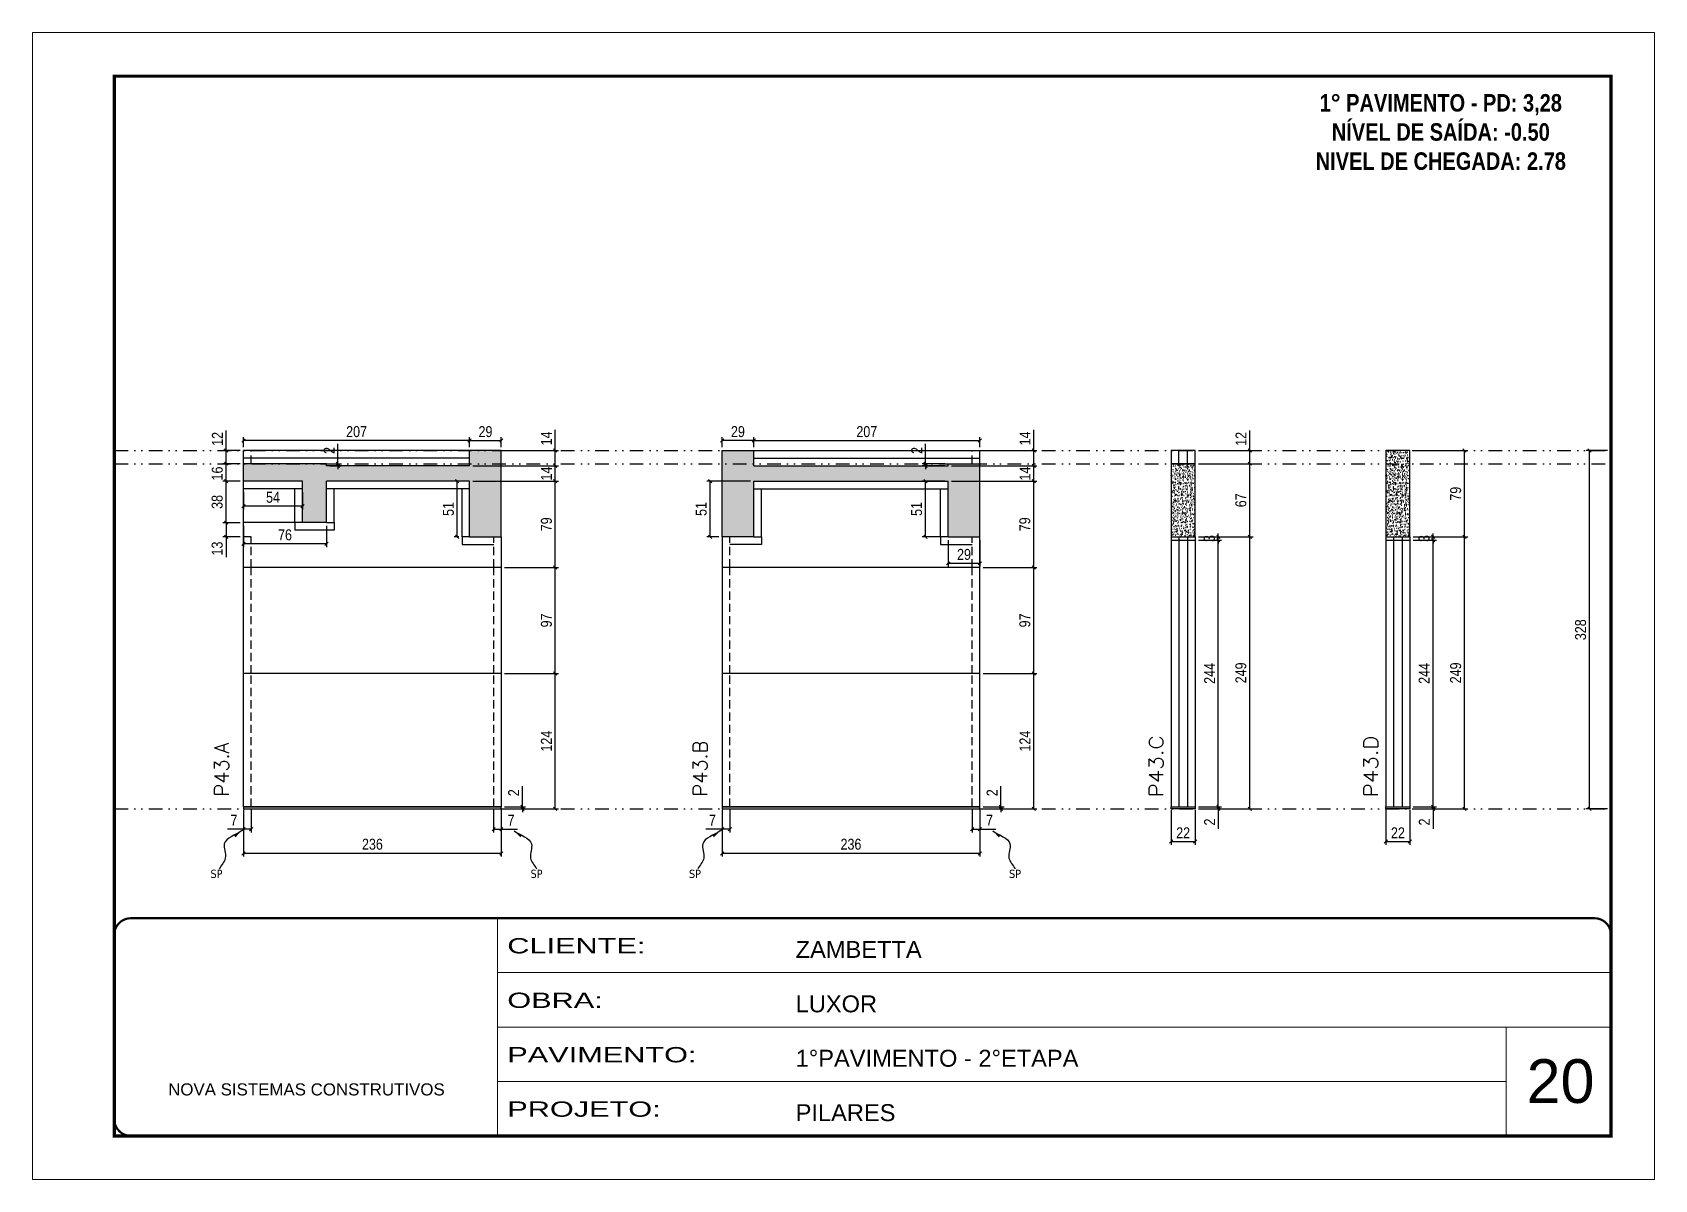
# Model space of a CAD drawing. Extents: x 14400 to 20667, y -21631 to 6985.
# Drawn here: x 19182 to 20667, y 1340 to 2390 of the extents above; entities that cross this region are included whole.
import ezdxf

# ---------------------------------------------------------------- set-up
doc = ezdxf.new("R2010")
doc.units = 0
for name, pattern in [('CONTINUO', [0]), ('DASHED', [0.75, 0.5, -0.25]), ('DIVIDE2', [0.625, 0.25, -0.125, 0, -0.125, 0, -0.125]), ('HIDDEN', [0.375, 0.25, -0.125])]:
    doc.linetypes.add(name, pattern=pattern)
for name, color, linetype, lineweight in [('CARIMBO', 255, 'Continuous', 9), ('Folhas', 255, 'Continuous', 9), ('SARRAFO DE PRESSAO', 251, 'DASHED', 9), ('Texto Seção', 7, 'Continuous', 15)]:
    doc.layers.add(name, color=color, linetype=linetype, lineweight=lineweight)
for name, color, linetype in [('COTA', 241, 'Continuous'), ('NOMENCLATURA', 7, 'Continuous'), ('Nível', 160, 'Continuous'), ('Painéis', 200, 'Continuous'), ('SARR_2.2x7', 40, 'Continuous'), ('texto', 7, 'Continuous')]:
    doc.layers.add(name, color=color, linetype=linetype)
doc.styles.add('ARIAL', font='arial.ttf')
doc.styles.add('COTA TECNICA', font='techl___.ttf', dxfattribs={"height": 10})
doc.styles.add('COTA TECNICA-50', font='techl___.ttf', dxfattribs={"height": 10})
doc.styles.add('REGUA-120', font='ROMANS.shx', dxfattribs={"height": 15})
doc.styles.add('ROMANC', font='techb___.ttf', dxfattribs={"height": 2.5})
doc.styles.get("Standard").update_dxf_attribs({"font": 'arial.ttf'})
doc.styles.add('Tecnologia', font='')
doc.styles.get('Tecnologia').set_extended_font_data('Forgotten Futurist')
doc.dimstyles.new('COTA PAINEL-50', dxfattribs={"dimtxt": 10, "dimasz": 3, "dimexe": 3, "dimexo": 3, "dimgap": 3, "dimtad": 1, "dimdec": 1, "dimzin": 12, "dimdsep": 46, "dimtxsty": 'COTA TECNICA-50', "dimblk1": 'OBLIQUE', "dimblk2": 'OBLIQUE', "dimsah": 1, "dimcen": 0.9, "dimclrd": 4, "dimclre": 4, "dimclrt": 240, "dimadec": 1, "dimazin": 3, "dimtfac": 1, "dimtdec": 1, "dimtmove": 0, "dimatfit": 3, "dimfxl": 1, "dimtolj": 1, "dimtzin": 12, "dimarcsym": 0})
doc.dimstyles.new('PAINEL', dxfattribs={"dimtxt": 10, "dimasz": 3, "dimexe": 3, "dimexo": 3, "dimgap": 3, "dimtad": 1, "dimdec": 1, "dimzin": 12, "dimdsep": 46, "dimtxsty": 'COTA TECNICA', "dimblk1": 'OBLIQUE', "dimblk2": 'OBLIQUE', "dimsah": 1, "dimcen": 0.9, "dimclrd": 4, "dimclre": 4, "dimclrt": 240, "dimadec": 1, "dimazin": 3, "dimtfac": 1, "dimtdec": 1, "dimtmove": 0, "dimatfit": 3, "dimfxl": 1, "dimtolj": 1, "dimtzin": 12, "dimarcsym": 0})
doc.dimstyles.get("Standard").update_dxf_attribs({"dimtxt": 0.18, "dimasz": 0.18, "dimexe": 0.18, "dimexo": 0.0625, "dimgap": 0.09, "dimtad": 0, "dimtih": 1, "dimtoh": 1, "dimdec": 4, "dimzin": 0, "dimdsep": 46, "dimtxsty": 'Standard', "dimcen": 0.09, "dimadec": 0, "dimazin": 0, "dimtfac": 1, "dimtdec": 4, "dimtofl": 0, "dimtmove": 0, "dimatfit": 3, "dimfxl": 1, "dimtolj": 1, "dimtzin": 0, "dimarcsym": 0})

msp = doc.modelspace()

# ---------------------------------------------------------------- texts
at = {"layer": 'CARIMBO', "style": 'ARIAL'}
msp.add_text('20', height=40, dxfattribs=at).set_placement((20549.83, 1410.57))
at = {"layer": 'NOMENCLATURA', "color": 2, "insert": (20471.29, 2334.01), "char_height": 16, "attachment_point": 2, "style": 'ROMANC'}
msp.add_mtext_dynamic_manual_height_columns('1° PAVIMENTO - PD: 3,28\\PNÍVEL DE SAÍDA: -0.50\\PNIVEL DE CHEGADA: 2.78', width=432.3511, gutter_width=1, heights=[0], dxfattribs=at)
at = {"layer": 'texto', "color": 0, "char_height": 7.5, "attachment_point": 5}
for insert in [(19350.44, 1620.22), (19643.46, 1620.22), (19788.5, 1620.22), (20081.52, 1620.22)]:
    msp.add_mtext('{\\fTahoma|b0|i0|c0|p34;\\C4;SP}', dxfattribs=dict(at, insert=insert))
at = {"layer": 'Texto Seção', "style": 'REGUA-120', "width": 1.1}
for s, p in [('P43.C', (20217.18, 1690.47)), ('P43.D', (20413.75, 1690.47))]:
    msp.add_text(s, height=13, rotation=90, dxfattribs=at).set_placement(p)
at = {"layer": 'Texto Seção', "char_height": 13, "width": 285.3299, "attachment_point": 7, "rotation": 90, "style": 'REGUA-120'}
for s, insert in [('\\pt26;P43.A', (19361.75, 1690.96)), ('\\pt26;P43.B', (19799.8, 1690.96))]:
    msp.add_mtext(s, dxfattribs=dict(at, insert=insert))

# ---------------------------------------------------------------- blocks, each defined once
blk = doc.blocks.new('9999999999')
at = {"color": 30, "linetype": 'CONTINUO'}
for p, q in [((98564.6, 34230.2), (98564.6, 34429.4)), ((98564.6, 34379.6), (99584, 34379.6)), ((98564.6, 34329.8), (99488, 34329.8)), ((99584, 34329.8), (99488, 34329.8)), ((99488, 34329.8), (99488, 34230.2)), ((98564.6, 34280), (99488, 34280))]:
    blk.add_line(p, q, dxfattribs=at)
at = {"color": 30, "linetype": 'CONTINUO', "const_width": 2}
blk.add_lwpolyline([(99584, 34230.2), (99584, 34414.4, 0.414214), (99569, 34429.4), (98229, 34429.4, 0.414214), (98214, 34414.4), (98214, 34245.2, 0.414214), (98229, 34230.2), (99584, 34230.2)], format="xyb", dxfattribs=at)
at = {"layer": 'Folhas'}
blk.add_lwpolyline([(98139, 34190.2), (99624, 34190.2), (99624, 35240.2), (98139, 35240.2)], close=True, dxfattribs=at)
at = {"layer": 'Folhas', "color": 30, "const_width": 3}
blk.add_lwpolyline([(98214, 34230.2), (99584, 34230.2), (99584, 35200.2), (98214, 35200.2)], close=True, dxfattribs=at)
at = {"color": 7, "linetype": 'Continuous', "ltscale": 5, "style": 'ARIAL'}
for s, height, p in [('ZAMBETTA', 15.48, (98837.7, 34393.1)), ('LUXOR', 15.48, (98837.7, 34343.3)), ('1°PAVIMENTO - 2°ETAPA', 15.483, (98837.7, 34293.5)), ('NOVA SISTEMAS CONSTRUTIVOS', 11.059, (98263.2, 34267.2)), ('PILARES', 15.48, (98837.7, 34243.7))]:
    blk.add_text(s, height=height, dxfattribs=at).set_placement(p)
at = {"layer": 'Folhas', "color": 7, "style": 'Tecnologia', "width": 1.5}
for s, p in [('CLIENTE:', (98573.7, 34397.2)), ('OBRA:', (98573.7, 34347.3)), ('PAVIMENTO:', (98573.7, 34297.5)), ('PROJETO:', (98573.7, 34247.7))]:
    blk.add_text(s, height=14, dxfattribs=at).set_placement(p)
blk = doc.blocks.new('_Oblique')
at = {"color": 0, "linetype": 'ByBlock', "lineweight": -2}
blk.add_line((-0.5, -0.5), (0.5, 0.5), dxfattribs=at)
blk = doc.blocks.new('*D1134')
at = {"layer": 'COTA', "color": 4, "lineweight": -2, "transparency": 16777216}
for p, q in [((20624, 2007.7), (20604.5, 2007.7)), ((20607.5, 1679.7), (20607.5, 2007.7)), ((20624, 1679.7), (20604.5, 1679.7))]:
    blk.add_line(p, q, dxfattribs=at)
at = {"layer": 'Defpoints', "color": 0, "transparency": 16777216}
for p in [(20607.5, 2007.7), (20627, 2007.7), (20627, 1679.7)]:
    blk.add_point(p, dxfattribs=at)
at = {"layer": 'COTA', "color": 4, "lineweight": -2, "transparency": 16777216, "xscale": 3, "yscale": 3, "zscale": 3}
for p, rotation in [((20607.5, 2007.7), 90), ((20607.5, 1679.7), 270)]:
    blk.add_blockref('_Oblique', p, dxfattribs=dict(at, rotation=rotation))
at = {"layer": 'COTA', "color": 240, "transparency": 16777216, "insert": (20599.3, 1843.7), "char_height": 10, "attachment_point": 5, "rotation": 90, "style": 'COTA TECNICA'}
blk.add_mtext('\\A1;328', dxfattribs=at)
blk = doc.blocks.new('*D1120')
at = {"layer": 'COTA', "color": 4, "lineweight": -2, "transparency": 16777216}
for p, q in [((19813.3, 1678.7), (19813.3, 1636)), ((20049.3, 1678.7), (20049.3, 1636)), ((20049.3, 1639), (19813.3, 1639))]:
    blk.add_line(p, q, dxfattribs=at)
at = {"layer": 'Defpoints', "color": 0, "transparency": 16777216}
for p in [(19813.3, 1681.7), (20049.3, 1681.7), (19813.3, 1639)]:
    blk.add_point(p, dxfattribs=at)
at = {"layer": 'COTA', "color": 4, "lineweight": -2, "transparency": 16777216, "xscale": 3, "yscale": 3, "zscale": 3, "rotation": 180}
blk.add_blockref('_Oblique', (19813.3, 1639), dxfattribs=at)
at = {"layer": 'COTA', "color": 4, "lineweight": -2, "transparency": 16777216, "xscale": 3, "yscale": 3, "zscale": 3}
blk.add_blockref('_Oblique', (20049.3, 1639), dxfattribs=at)
at = {"layer": 'COTA', "color": 240, "transparency": 16777216, "insert": (19931.3, 1647.3), "char_height": 10, "attachment_point": 5, "style": 'COTA TECNICA'}
blk.add_mtext('\\A1;236', dxfattribs=at)
blk = doc.blocks.new('*D1121')
at = {"layer": 'COTA', "color": 4, "lineweight": -2, "transparency": 16777216}
for p, q in [((20042.3, 1678.7), (20042.3, 1658.2)), ((20049.3, 1676.7), (20049.3, 1658.2)), ((20042.3, 1661.2), (20049.3, 1661.2)), ((20049.3, 1661.2), (20064, 1661.2))]:
    blk.add_line(p, q, dxfattribs=at)
at = {"layer": 'Defpoints', "color": 0, "transparency": 16777216}
for p in [(20042.3, 1681.7), (20049.3, 1679.7), (20049.3, 1661.2)]:
    blk.add_point(p, dxfattribs=at)
at = {"layer": 'COTA', "color": 4, "lineweight": -2, "transparency": 16777216, "xscale": 3, "yscale": 3, "zscale": 3, "rotation": 180}
blk.add_blockref('_Oblique', (20042.3, 1661.2), dxfattribs=at)
at = {"layer": 'COTA', "color": 4, "lineweight": -2, "transparency": 16777216, "xscale": 3, "yscale": 3, "zscale": 3}
blk.add_blockref('_Oblique', (20049.3, 1661.2), dxfattribs=at)
at = {"layer": 'COTA', "color": 240, "transparency": 16777216, "insert": (20058.1, 1669.3), "char_height": 10, "attachment_point": 5, "style": 'COTA TECNICA-50'}
blk.add_mtext('\\A1;7', dxfattribs=at)
blk = doc.blocks.new('*D1122')
at = {"layer": 'COTA', "color": 4, "lineweight": -2, "transparency": 16777216}
for p, q in [((19820.3, 1678.7), (19820.3, 1658.2)), ((19813.3, 1676.7), (19813.3, 1658.2)), ((19813.3, 1661.2), (19798.5, 1661.2)), ((19820.3, 1661.2), (19813.3, 1661.2))]:
    blk.add_line(p, q, dxfattribs=at)
at = {"layer": 'Defpoints', "color": 0, "transparency": 16777216}
for p in [(19813.3, 1679.7), (19820.3, 1681.7), (19813.3, 1661.2)]:
    blk.add_point(p, dxfattribs=at)
at = {"layer": 'COTA', "color": 4, "lineweight": -2, "transparency": 16777216, "xscale": 3, "yscale": 3, "zscale": 3, "rotation": 180}
blk.add_blockref('_Oblique', (19813.3, 1661.2), dxfattribs=at)
at = {"layer": 'COTA', "color": 4, "lineweight": -2, "transparency": 16777216, "xscale": 3, "yscale": 3, "zscale": 3}
blk.add_blockref('_Oblique', (19820.3, 1661.2), dxfattribs=at)
at = {"layer": 'COTA', "color": 240, "transparency": 16777216, "insert": (19804.4, 1669.3), "char_height": 10, "attachment_point": 5, "style": 'COTA TECNICA-50'}
blk.add_mtext('\\A1;7', dxfattribs=at)
blk = doc.blocks.new('*D1135')
at = {"layer": 'COTA', "color": 4, "linetype": 'ByBlock', "lineweight": -2, "transparency": 16777216}
for p, q in [((20052.3, 1803.7), (20101.6, 1803.7)), ((20098.6, 1679.7), (20098.6, 1803.7)), ((20052.3, 1679.7), (20101.6, 1679.7))]:
    blk.add_line(p, q, dxfattribs=at)
at = {"layer": 'Defpoints', "color": 0, "linetype": 'ByBlock', "transparency": 16777216}
for p in [(20049.3, 1803.7), (20098.6, 1803.7), (20049.3, 1679.7)]:
    blk.add_point(p, dxfattribs=at)
at = {"layer": 'COTA', "color": 4, "linetype": 'ByBlock', "lineweight": -2, "transparency": 16777216, "xscale": 3, "yscale": 3, "zscale": 3}
for p, rotation in [((20098.6, 1803.7), 90), ((20098.6, 1679.7), 270)]:
    blk.add_blockref('_Oblique', p, dxfattribs=dict(at, rotation=rotation))
at = {"layer": 'COTA', "color": 240, "linetype": 'ByBlock', "transparency": 16777216, "insert": (20090.6, 1741.7), "char_height": 10, "attachment_point": 5, "rotation": 90, "style": 'COTA TECNICA'}
blk.add_mtext('\\A1;124', dxfattribs=at)
blk = doc.blocks.new('*D1123')
at = {"layer": 'COTA', "color": 4, "lineweight": -2, "transparency": 16777216}
for p, q in [((20068.5, 1681.7), (20068.5, 1700.5)), ((20052.3, 1681.7), (20071.5, 1681.7)), ((20052.3, 1679.7), (20071.5, 1679.7)), ((20068.5, 1679.7), (20068.5, 1681.7)), ((20068.5, 1679.7), (20068.5, 1676.7))]:
    blk.add_line(p, q, dxfattribs=at)
at = {"layer": 'Defpoints', "color": 0, "transparency": 16777216}
for p in [(20049.3, 1681.7), (20049.3, 1679.7), (20068.5, 1679.7)]:
    blk.add_point(p, dxfattribs=at)
at = {"layer": 'COTA', "color": 4, "lineweight": -2, "transparency": 16777216, "xscale": 3, "yscale": 3, "zscale": 3}
for p, rotation in [((20068.5, 1681.7), 270), ((20068.5, 1679.7), 90)]:
    blk.add_blockref('_Oblique', p, dxfattribs=dict(at, rotation=rotation))
at = {"layer": 'COTA', "color": 240, "transparency": 16777216, "insert": (20060.5, 1694.5), "char_height": 10, "attachment_point": 5, "rotation": 90, "style": 'COTA TECNICA-50'}
blk.add_mtext('\\A1;2', dxfattribs=at)
blk = doc.blocks.new('*D1136')
at = {"layer": 'COTA', "color": 4, "linetype": 'ByBlock', "lineweight": -2, "transparency": 16777216}
for p, q in [((20052.3, 1803.7), (20101.6, 1803.7)), ((20098.6, 1679.7), (20098.6, 1803.7)), ((20052.3, 1679.7), (20101.6, 1679.7))]:
    blk.add_line(p, q, dxfattribs=at)
at = {"layer": 'Defpoints', "color": 0, "linetype": 'ByBlock', "transparency": 16777216}
for p in [(20049.3, 1803.7), (20098.6, 1803.7), (20049.3, 1679.7)]:
    blk.add_point(p, dxfattribs=at)
at = {"layer": 'COTA', "color": 4, "linetype": 'ByBlock', "lineweight": -2, "transparency": 16777216, "xscale": 3, "yscale": 3, "zscale": 3}
for p, rotation in [((20098.6, 1803.7), 90), ((20098.6, 1679.7), 270)]:
    blk.add_blockref('_Oblique', p, dxfattribs=dict(at, rotation=rotation))
at = {"layer": 'COTA', "color": 240, "linetype": 'ByBlock', "transparency": 16777216, "insert": (20090.6, 1741.7), "char_height": 10, "attachment_point": 5, "rotation": 90, "style": 'COTA TECNICA'}
blk.add_mtext('\\A1;124', dxfattribs=at)
blk = doc.blocks.new('*D1137')
at = {"layer": 'COTA', "color": 4, "lineweight": -2, "transparency": 16777216}
for p, q in [((20052.3, 1900.7), (20101.6, 1900.7)), ((20098.6, 1803.7), (20098.6, 1900.7)), ((20052.3, 1803.7), (20101.6, 1803.7))]:
    blk.add_line(p, q, dxfattribs=at)
at = {"layer": 'Defpoints', "color": 0, "transparency": 16777216}
for p in [(20049.3, 1900.7), (20098.6, 1900.7), (20049.3, 1803.7)]:
    blk.add_point(p, dxfattribs=at)
at = {"layer": 'COTA', "color": 4, "lineweight": -2, "transparency": 16777216, "xscale": 3, "yscale": 3, "zscale": 3}
for p, rotation in [((20098.6, 1900.7), 90), ((20098.6, 1803.7), 270)]:
    blk.add_blockref('_Oblique', p, dxfattribs=dict(at, rotation=rotation))
at = {"layer": 'COTA', "color": 240, "transparency": 16777216, "insert": (20090.5, 1852.2), "char_height": 10, "attachment_point": 5, "rotation": 90, "style": 'COTA TECNICA'}
blk.add_mtext('\\A1;97', dxfattribs=at)
blk = doc.blocks.new('*D1138')
at = {"layer": 'COTA', "color": 4, "lineweight": -2, "transparency": 16777216}
for p, q in [((20023.3, 1979.7), (20101.6, 1979.7)), ((20098.6, 1900.7), (20098.6, 1979.7)), ((20052.3, 1900.7), (20101.6, 1900.7))]:
    blk.add_line(p, q, dxfattribs=at)
at = {"layer": 'Defpoints', "color": 0, "transparency": 16777216}
for p in [(20020.3, 1979.7), (20098.6, 1979.7), (20049.3, 1900.7)]:
    blk.add_point(p, dxfattribs=at)
at = {"layer": 'COTA', "color": 4, "lineweight": -2, "transparency": 16777216, "xscale": 3, "yscale": 3, "zscale": 3}
for p, rotation in [((20098.6, 1979.7), 90), ((20098.6, 1900.7), 270)]:
    blk.add_blockref('_Oblique', p, dxfattribs=dict(at, rotation=rotation))
at = {"layer": 'COTA', "color": 240, "transparency": 16777216, "insert": (20090.5, 1940.2), "char_height": 10, "attachment_point": 5, "rotation": 90, "style": 'COTA TECNICA'}
blk.add_mtext('\\A1;79', dxfattribs=at)
blk = doc.blocks.new('*D1139')
at = {"layer": 'COTA', "color": 4, "lineweight": -2, "transparency": 16777216}
for p, q in [((19839.3, 1979.7), (19799.3, 1979.7)), ((19802.3, 1928.7), (19802.3, 1979.7)), ((19810.3, 1928.7), (19799.3, 1928.7))]:
    blk.add_line(p, q, dxfattribs=at)
at = {"layer": 'Defpoints', "color": 0, "transparency": 16777216}
for p in [(19802.3, 1979.7), (19842.3, 1979.7), (19813.3, 1928.7)]:
    blk.add_point(p, dxfattribs=at)
at = {"layer": 'COTA', "color": 4, "lineweight": -2, "transparency": 16777216, "xscale": 3, "yscale": 3, "zscale": 3}
for p, rotation in [((19802.3, 1979.7), 90), ((19802.3, 1928.7), 270)]:
    blk.add_blockref('_Oblique', p, dxfattribs=dict(at, rotation=rotation))
at = {"layer": 'COTA', "color": 240, "transparency": 16777216, "insert": (19794.2, 1954.2), "char_height": 10, "attachment_point": 5, "rotation": 90, "style": 'COTA TECNICA'}
blk.add_mtext('\\A1;51', dxfattribs=at)
blk = doc.blocks.new('*D1140')
at = {"layer": 'COTA', "color": 4, "lineweight": -2, "transparency": 16777216}
for p, q in [((20023.3, 1993.7), (20101.6, 1993.7)), ((20098.6, 1979.7), (20098.6, 1993.7)), ((20023.3, 1979.7), (20101.6, 1979.7))]:
    blk.add_line(p, q, dxfattribs=at)
at = {"layer": 'Defpoints', "color": 0, "transparency": 16777216}
for p in [(20020.3, 1993.7), (20098.6, 1993.7), (20020.3, 1979.7)]:
    blk.add_point(p, dxfattribs=at)
at = {"layer": 'COTA', "color": 4, "lineweight": -2, "transparency": 16777216, "xscale": 3, "yscale": 3, "zscale": 3}
for p, rotation in [((20098.6, 1993.7), 90), ((20098.6, 1979.7), 270)]:
    blk.add_blockref('_Oblique', p, dxfattribs=dict(at, rotation=rotation))
at = {"layer": 'COTA', "color": 240, "transparency": 16777216, "insert": (20090.6, 1986.7), "char_height": 10, "attachment_point": 5, "rotation": 90, "style": 'COTA TECNICA'}
blk.add_mtext('\\A1;14', dxfattribs=at)
blk = doc.blocks.new('*D1141')
at = {"layer": 'COTA', "color": 4, "lineweight": -2, "transparency": 16777216}
for p, q in [((20098.6, 2007.7), (20098.6, 2026.8)), ((20052.3, 2007.7), (20101.6, 2007.7)), ((20098.6, 1993.7), (20098.6, 2007.7)), ((20023.3, 1993.7), (20101.6, 1993.7))]:
    blk.add_line(p, q, dxfattribs=at)
at = {"layer": 'Defpoints', "color": 0, "transparency": 16777216}
for p in [(20049.3, 2007.7), (20098.6, 2007.7), (20020.3, 1993.7)]:
    blk.add_point(p, dxfattribs=at)
at = {"layer": 'COTA', "color": 4, "lineweight": -2, "transparency": 16777216, "xscale": 3, "yscale": 3, "zscale": 3}
for p, rotation in [((20098.6, 2007.7), 90), ((20098.6, 1993.7), 270)]:
    blk.add_blockref('_Oblique', p, dxfattribs=dict(at, rotation=rotation))
at = {"layer": 'COTA', "color": 240, "transparency": 16777216, "insert": (20090.6, 2018.8), "char_height": 10, "attachment_point": 5, "rotation": 90, "style": 'COTA TECNICA'}
blk.add_mtext('\\A1;14', dxfattribs=at)
blk = doc.blocks.new('*D1142')
at = {"layer": 'COTA', "color": 4, "lineweight": -2, "transparency": 16777216}
for p, q in [((19813.3, 2010.7), (19813.3, 2019.9)), ((19842.3, 2010.7), (19842.3, 2019.9)), ((19842.3, 2016.9), (19813.3, 2016.9))]:
    blk.add_line(p, q, dxfattribs=at)
at = {"layer": 'Defpoints', "color": 0, "transparency": 16777216}
for p in [(19813.3, 2016.9), (19813.3, 2007.7), (19842.3, 2007.7)]:
    blk.add_point(p, dxfattribs=at)
at = {"layer": 'COTA', "color": 4, "lineweight": -2, "transparency": 16777216, "xscale": 3, "yscale": 3, "zscale": 3, "rotation": 180}
blk.add_blockref('_Oblique', (19813.3, 2016.9), dxfattribs=at)
at = {"layer": 'COTA', "color": 4, "lineweight": -2, "transparency": 16777216, "xscale": 3, "yscale": 3, "zscale": 3}
blk.add_blockref('_Oblique', (19842.3, 2016.9), dxfattribs=at)
at = {"layer": 'COTA', "color": 240, "transparency": 16777216, "insert": (19827.8, 2025), "char_height": 10, "attachment_point": 5, "style": 'COTA TECNICA'}
blk.add_mtext('\\A1;29', dxfattribs=at)
blk = doc.blocks.new('*D1143')
at = {"layer": 'COTA', "color": 4, "lineweight": -2, "transparency": 16777216}
for p, q in [((19842.3, 2010.7), (19842.3, 2019.9)), ((20049.3, 2010.7), (20049.3, 2019.9)), ((19842.3, 2016.9), (20049.3, 2016.9))]:
    blk.add_line(p, q, dxfattribs=at)
at = {"layer": 'Defpoints', "color": 0, "transparency": 16777216}
for p in [(19842.3, 2007.7), (20049.3, 2016.9), (20049.3, 2007.7)]:
    blk.add_point(p, dxfattribs=at)
at = {"layer": 'COTA', "color": 4, "lineweight": -2, "transparency": 16777216, "xscale": 3, "yscale": 3, "zscale": 3, "rotation": 180}
blk.add_blockref('_Oblique', (19842.3, 2016.9), dxfattribs=at)
at = {"layer": 'COTA', "color": 4, "lineweight": -2, "transparency": 16777216, "xscale": 3, "yscale": 3, "zscale": 3}
blk.add_blockref('_Oblique', (20049.3, 2016.9), dxfattribs=at)
at = {"layer": 'COTA', "color": 240, "transparency": 16777216, "insert": (19945.8, 2025), "char_height": 10, "attachment_point": 5, "style": 'COTA TECNICA'}
blk.add_mtext('\\A1;207', dxfattribs=at)
blk = doc.blocks.new('*D1124')
at = {"layer": 'COTA', "color": 4, "lineweight": -2, "transparency": 16777216}
for p, q in [((19375.2, 1678.7), (19375.2, 1636)), ((19611.2, 1678.7), (19611.2, 1636)), ((19611.2, 1639), (19375.2, 1639))]:
    blk.add_line(p, q, dxfattribs=at)
at = {"layer": 'Defpoints', "color": 0, "transparency": 16777216}
for p in [(19375.2, 1681.7), (19611.2, 1681.7), (19375.2, 1639)]:
    blk.add_point(p, dxfattribs=at)
at = {"layer": 'COTA', "color": 4, "lineweight": -2, "transparency": 16777216, "xscale": 3, "yscale": 3, "zscale": 3, "rotation": 180}
blk.add_blockref('_Oblique', (19375.2, 1639), dxfattribs=at)
at = {"layer": 'COTA', "color": 4, "lineweight": -2, "transparency": 16777216, "xscale": 3, "yscale": 3, "zscale": 3}
blk.add_blockref('_Oblique', (19611.2, 1639), dxfattribs=at)
at = {"layer": 'COTA', "color": 240, "transparency": 16777216, "insert": (19493.2, 1647.3), "char_height": 10, "attachment_point": 5, "style": 'COTA TECNICA'}
blk.add_mtext('\\A1;236', dxfattribs=at)
blk = doc.blocks.new('*D1125')
at = {"layer": 'COTA', "color": 4, "lineweight": -2, "transparency": 16777216}
for p, q in [((19604.2, 1678.7), (19604.2, 1658.2)), ((19611.2, 1676.7), (19611.2, 1658.2)), ((19604.2, 1661.2), (19611.2, 1661.2)), ((19611.2, 1661.2), (19625.9, 1661.2))]:
    blk.add_line(p, q, dxfattribs=at)
at = {"layer": 'Defpoints', "color": 0, "transparency": 16777216}
for p in [(19604.2, 1681.7), (19611.2, 1679.7), (19611.2, 1661.2)]:
    blk.add_point(p, dxfattribs=at)
at = {"layer": 'COTA', "color": 4, "lineweight": -2, "transparency": 16777216, "xscale": 3, "yscale": 3, "zscale": 3, "rotation": 180}
blk.add_blockref('_Oblique', (19604.2, 1661.2), dxfattribs=at)
at = {"layer": 'COTA', "color": 4, "lineweight": -2, "transparency": 16777216, "xscale": 3, "yscale": 3, "zscale": 3}
blk.add_blockref('_Oblique', (19611.2, 1661.2), dxfattribs=at)
at = {"layer": 'COTA', "color": 240, "transparency": 16777216, "insert": (19620.1, 1669.3), "char_height": 10, "attachment_point": 5, "style": 'COTA TECNICA-50'}
blk.add_mtext('\\A1;7', dxfattribs=at)
blk = doc.blocks.new('*D1126')
at = {"layer": 'COTA', "color": 4, "lineweight": -2, "transparency": 16777216}
for p, q in [((19382.2, 1678.7), (19382.2, 1658.2)), ((19375.2, 1676.7), (19375.2, 1658.2)), ((19375.2, 1661.2), (19360.5, 1661.2)), ((19382.2, 1661.2), (19375.2, 1661.2))]:
    blk.add_line(p, q, dxfattribs=at)
at = {"layer": 'Defpoints', "color": 0, "transparency": 16777216}
for p in [(19375.2, 1679.7), (19382.2, 1681.7), (19375.2, 1661.2)]:
    blk.add_point(p, dxfattribs=at)
at = {"layer": 'COTA', "color": 4, "lineweight": -2, "transparency": 16777216, "xscale": 3, "yscale": 3, "zscale": 3, "rotation": 180}
blk.add_blockref('_Oblique', (19375.2, 1661.2), dxfattribs=at)
at = {"layer": 'COTA', "color": 4, "lineweight": -2, "transparency": 16777216, "xscale": 3, "yscale": 3, "zscale": 3}
blk.add_blockref('_Oblique', (19382.2, 1661.2), dxfattribs=at)
at = {"layer": 'COTA', "color": 240, "transparency": 16777216, "insert": (19366.4, 1669.3), "char_height": 10, "attachment_point": 5, "style": 'COTA TECNICA-50'}
blk.add_mtext('\\A1;7', dxfattribs=at)
blk = doc.blocks.new('*D1144')
at = {"layer": 'COTA', "color": 4, "linetype": 'ByBlock', "lineweight": -2, "transparency": 16777216}
for p, q in [((19614.2, 1803.7), (19663.6, 1803.7)), ((19660.6, 1679.7), (19660.6, 1803.7)), ((19614.2, 1679.7), (19663.6, 1679.7))]:
    blk.add_line(p, q, dxfattribs=at)
at = {"layer": 'Defpoints', "color": 0, "linetype": 'ByBlock', "transparency": 16777216}
for p in [(19611.2, 1803.7), (19660.6, 1803.7), (19611.2, 1679.7)]:
    blk.add_point(p, dxfattribs=at)
at = {"layer": 'COTA', "color": 4, "linetype": 'ByBlock', "lineweight": -2, "transparency": 16777216, "xscale": 3, "yscale": 3, "zscale": 3}
for p, rotation in [((19660.6, 1803.7), 90), ((19660.6, 1679.7), 270)]:
    blk.add_blockref('_Oblique', p, dxfattribs=dict(at, rotation=rotation))
at = {"layer": 'COTA', "color": 240, "linetype": 'ByBlock', "transparency": 16777216, "insert": (19652.5, 1741.7), "char_height": 10, "attachment_point": 5, "rotation": 90, "style": 'COTA TECNICA'}
blk.add_mtext('\\A1;124', dxfattribs=at)
blk = doc.blocks.new('*D1127')
at = {"layer": 'COTA', "color": 4, "lineweight": -2, "transparency": 16777216}
for p, q in [((19630.5, 1681.7), (19630.5, 1700.5)), ((19614.2, 1681.7), (19633.5, 1681.7)), ((19614.2, 1679.7), (19633.5, 1679.7)), ((19630.5, 1679.7), (19630.5, 1681.7)), ((19630.5, 1679.7), (19630.5, 1676.7))]:
    blk.add_line(p, q, dxfattribs=at)
at = {"layer": 'Defpoints', "color": 0, "transparency": 16777216}
for p in [(19611.2, 1681.7), (19611.2, 1679.7), (19630.5, 1679.7)]:
    blk.add_point(p, dxfattribs=at)
at = {"layer": 'COTA', "color": 4, "lineweight": -2, "transparency": 16777216, "xscale": 3, "yscale": 3, "zscale": 3}
for p, rotation in [((19630.5, 1681.7), 270), ((19630.5, 1679.7), 90)]:
    blk.add_blockref('_Oblique', p, dxfattribs=dict(at, rotation=rotation))
at = {"layer": 'COTA', "color": 240, "transparency": 16777216, "insert": (19622.5, 1694.5), "char_height": 10, "attachment_point": 5, "rotation": 90, "style": 'COTA TECNICA-50'}
blk.add_mtext('\\A1;2', dxfattribs=at)
blk = doc.blocks.new('*D1145')
at = {"layer": 'COTA', "color": 4, "linetype": 'ByBlock', "lineweight": -2, "transparency": 16777216}
for p, q in [((19614.2, 1803.7), (19663.6, 1803.7)), ((19660.6, 1679.7), (19660.6, 1803.7)), ((19614.2, 1679.7), (19663.6, 1679.7))]:
    blk.add_line(p, q, dxfattribs=at)
at = {"layer": 'Defpoints', "color": 0, "linetype": 'ByBlock', "transparency": 16777216}
for p in [(19611.2, 1803.7), (19660.6, 1803.7), (19611.2, 1679.7)]:
    blk.add_point(p, dxfattribs=at)
at = {"layer": 'COTA', "color": 4, "linetype": 'ByBlock', "lineweight": -2, "transparency": 16777216, "xscale": 3, "yscale": 3, "zscale": 3}
for p, rotation in [((19660.6, 1803.7), 90), ((19660.6, 1679.7), 270)]:
    blk.add_blockref('_Oblique', p, dxfattribs=dict(at, rotation=rotation))
at = {"layer": 'COTA', "color": 240, "linetype": 'ByBlock', "transparency": 16777216, "insert": (19652.5, 1741.7), "char_height": 10, "attachment_point": 5, "rotation": 90, "style": 'COTA TECNICA'}
blk.add_mtext('\\A1;124', dxfattribs=at)
blk = doc.blocks.new('*D1146')
at = {"layer": 'COTA', "color": 4, "lineweight": -2, "transparency": 16777216}
for p, q in [((19614.2, 1900.7), (19663.6, 1900.7)), ((19660.6, 1803.7), (19660.6, 1900.7)), ((19614.2, 1803.7), (19663.6, 1803.7))]:
    blk.add_line(p, q, dxfattribs=at)
at = {"layer": 'Defpoints', "color": 0, "transparency": 16777216}
for p in [(19611.2, 1900.7), (19660.6, 1900.7), (19611.2, 1803.7)]:
    blk.add_point(p, dxfattribs=at)
at = {"layer": 'COTA', "color": 4, "lineweight": -2, "transparency": 16777216, "xscale": 3, "yscale": 3, "zscale": 3}
for p, rotation in [((19660.6, 1900.7), 90), ((19660.6, 1803.7), 270)]:
    blk.add_blockref('_Oblique', p, dxfattribs=dict(at, rotation=rotation))
at = {"layer": 'COTA', "color": 240, "transparency": 16777216, "insert": (19652.5, 1852.2), "char_height": 10, "attachment_point": 5, "rotation": 90, "style": 'COTA TECNICA'}
blk.add_mtext('\\A1;97', dxfattribs=at)
blk = doc.blocks.new('*D1147')
at = {"layer": 'COTA', "color": 4, "lineweight": -2, "transparency": 16777216}
for p, q in [((19375.2, 1938.7), (19375.2, 1919.4)), ((19451.2, 1938.7), (19451.2, 1919.4)), ((19451.2, 1922.4), (19375.2, 1922.4))]:
    blk.add_line(p, q, dxfattribs=at)
at = {"layer": 'Defpoints', "color": 0, "transparency": 16777216}
for p in [(19375.2, 1941.7), (19451.2, 1941.7), (19375.2, 1922.4)]:
    blk.add_point(p, dxfattribs=at)
at = {"layer": 'COTA', "color": 4, "lineweight": -2, "transparency": 16777216, "xscale": 3, "yscale": 3, "zscale": 3, "rotation": 180}
blk.add_blockref('_Oblique', (19375.2, 1922.4), dxfattribs=at)
at = {"layer": 'COTA', "color": 4, "lineweight": -2, "transparency": 16777216, "xscale": 3, "yscale": 3, "zscale": 3}
blk.add_blockref('_Oblique', (19451.2, 1922.4), dxfattribs=at)
at = {"layer": 'COTA', "color": 240, "transparency": 16777216, "insert": (19413.2, 1930.5), "char_height": 10, "attachment_point": 5, "style": 'COTA TECNICA'}
blk.add_mtext('\\A1;76', dxfattribs=at)
blk = doc.blocks.new('*D1148')
at = {"layer": 'COTA', "color": 4, "lineweight": -2, "transparency": 16777216}
for p, q in [((19582.2, 2010.7), (19582.2, 2019.9)), ((19611.2, 2010.7), (19611.2, 2019.9)), ((19582.2, 2016.9), (19611.2, 2016.9))]:
    blk.add_line(p, q, dxfattribs=at)
at = {"layer": 'Defpoints', "color": 0, "transparency": 16777216}
for p in [(19582.2, 2007.7), (19611.2, 2016.9), (19611.2, 2007.7)]:
    blk.add_point(p, dxfattribs=at)
at = {"layer": 'COTA', "color": 4, "lineweight": -2, "transparency": 16777216, "xscale": 3, "yscale": 3, "zscale": 3, "rotation": 180}
blk.add_blockref('_Oblique', (19582.2, 2016.9), dxfattribs=at)
at = {"layer": 'COTA', "color": 4, "lineweight": -2, "transparency": 16777216, "xscale": 3, "yscale": 3, "zscale": 3}
blk.add_blockref('_Oblique', (19611.2, 2016.9), dxfattribs=at)
at = {"layer": 'COTA', "color": 240, "transparency": 16777216, "insert": (19596.7, 2025), "char_height": 10, "attachment_point": 5, "style": 'COTA TECNICA'}
blk.add_mtext('\\A1;29', dxfattribs=at)
blk = doc.blocks.new('*D1149')
at = {"layer": 'COTA', "color": 4, "lineweight": -2, "transparency": 16777216}
for p, q in [((19375.2, 2010.7), (19375.2, 2019.9)), ((19582.2, 2010.7), (19582.2, 2019.9)), ((19582.2, 2016.9), (19375.2, 2016.9))]:
    blk.add_line(p, q, dxfattribs=at)
at = {"layer": 'Defpoints', "color": 0, "transparency": 16777216}
for p in [(19375.2, 2016.9), (19375.2, 2007.7), (19582.2, 2007.7)]:
    blk.add_point(p, dxfattribs=at)
at = {"layer": 'COTA', "color": 4, "lineweight": -2, "transparency": 16777216, "xscale": 3, "yscale": 3, "zscale": 3, "rotation": 180}
blk.add_blockref('_Oblique', (19375.2, 2016.9), dxfattribs=at)
at = {"layer": 'COTA', "color": 4, "lineweight": -2, "transparency": 16777216, "xscale": 3, "yscale": 3, "zscale": 3}
blk.add_blockref('_Oblique', (19582.2, 2016.9), dxfattribs=at)
at = {"layer": 'COTA', "color": 240, "transparency": 16777216, "insert": (19478.7, 2025), "char_height": 10, "attachment_point": 5, "style": 'COTA TECNICA'}
blk.add_mtext('\\A1;207', dxfattribs=at)
blk = doc.blocks.new('*D1150')
at = {"layer": 'COTA', "color": 4, "lineweight": -2, "transparency": 16777216}
for p, q in [((19372.2, 1995.7), (19356.3, 1995.7)), ((19359.3, 1979.7), (19359.3, 1995.7)), ((19372.2, 1979.7), (19356.3, 1979.7))]:
    blk.add_line(p, q, dxfattribs=at)
at = {"layer": 'Defpoints', "color": 0, "transparency": 16777216}
for p in [(19359.3, 1995.7), (19375.2, 1995.7), (19375.2, 1979.7)]:
    blk.add_point(p, dxfattribs=at)
at = {"layer": 'COTA', "color": 4, "lineweight": -2, "transparency": 16777216, "xscale": 3, "yscale": 3, "zscale": 3}
for p, rotation in [((19359.3, 1995.7), 90), ((19359.3, 1979.7), 270)]:
    blk.add_blockref('_Oblique', p, dxfattribs=dict(at, rotation=rotation))
at = {"layer": 'COTA', "color": 240, "transparency": 16777216, "insert": (19351.2, 1986.7), "char_height": 10, "attachment_point": 5, "rotation": 90, "style": 'COTA TECNICA'}
blk.add_mtext('\\A1;16', dxfattribs=at)
blk = doc.blocks.new('*D1151')
at = {"layer": 'COTA', "color": 4, "lineweight": -2, "transparency": 16777216}
for p, q in [((19372.2, 1979.7), (19356.3, 1979.7)), ((19359.3, 1941.7), (19359.3, 1979.7)), ((19372.2, 1941.7), (19356.3, 1941.7))]:
    blk.add_line(p, q, dxfattribs=at)
at = {"layer": 'Defpoints', "color": 0, "transparency": 16777216}
for p in [(19359.3, 1979.7), (19375.2, 1979.7), (19375.2, 1941.7)]:
    blk.add_point(p, dxfattribs=at)
at = {"layer": 'COTA', "color": 4, "lineweight": -2, "transparency": 16777216, "xscale": 3, "yscale": 3, "zscale": 3}
for p, rotation in [((19359.3, 1979.7), 90), ((19359.3, 1941.7), 270)]:
    blk.add_blockref('_Oblique', p, dxfattribs=dict(at, rotation=rotation))
at = {"layer": 'COTA', "color": 240, "transparency": 16777216, "insert": (19351.1, 1960.7), "char_height": 10, "attachment_point": 5, "rotation": 90, "style": 'COTA TECNICA'}
blk.add_mtext('\\A1;38', dxfattribs=at)
blk = doc.blocks.new('*D1152')
at = {"layer": 'COTA', "color": 4, "lineweight": -2, "transparency": 16777216}
for p, q in [((19359.3, 2007.7), (19359.3, 2026)), ((19372.2, 2007.7), (19356.3, 2007.7)), ((19359.3, 1995.7), (19359.3, 2007.7)), ((19372.2, 1995.7), (19356.3, 1995.7))]:
    blk.add_line(p, q, dxfattribs=at)
at = {"layer": 'Defpoints', "color": 0, "transparency": 16777216}
for p in [(19359.3, 2007.7), (19375.2, 2007.7), (19375.2, 1995.7)]:
    blk.add_point(p, dxfattribs=at)
at = {"layer": 'COTA', "color": 4, "lineweight": -2, "transparency": 16777216, "xscale": 3, "yscale": 3, "zscale": 3}
for p, rotation in [((19359.3, 2007.7), 90), ((19359.3, 1995.7), 270)]:
    blk.add_blockref('_Oblique', p, dxfattribs=dict(at, rotation=rotation))
at = {"layer": 'COTA', "color": 240, "transparency": 16777216, "insert": (19351.3, 2018.4), "char_height": 10, "attachment_point": 5, "rotation": 90, "style": 'COTA TECNICA'}
blk.add_mtext('\\A1;12', dxfattribs=at)
blk = doc.blocks.new('*D1153')
at = {"layer": 'COTA', "color": 4, "lineweight": -2, "transparency": 16777216}
for p, q in [((19461.6, 1995.7), (19461.6, 2013.8)), ((19454.2, 1995.7), (19464.6, 1995.7)), ((19454.2, 1993.7), (19464.6, 1993.7)), ((19461.6, 1993.7), (19461.6, 1995.7)), ((19461.6, 1993.7), (19461.6, 1990.7))]:
    blk.add_line(p, q, dxfattribs=at)
at = {"layer": 'Defpoints', "color": 0, "transparency": 16777216}
for p in [(19451.2, 1995.7), (19451.2, 1993.7), (19461.6, 1995.7)]:
    blk.add_point(p, dxfattribs=at)
at = {"layer": 'COTA', "color": 4, "lineweight": -2, "transparency": 16777216, "xscale": 3, "yscale": 3, "zscale": 3}
for p, rotation in [((19461.6, 1995.7), 270), ((19461.6, 1993.7), 90)]:
    blk.add_blockref('_Oblique', p, dxfattribs=dict(at, rotation=rotation))
at = {"layer": 'COTA', "color": 240, "transparency": 16777216, "insert": (19453.6, 2007.8), "char_height": 10, "attachment_point": 5, "rotation": 90, "style": 'COTA TECNICA'}
blk.add_mtext('\\A1;2', dxfattribs=at)
blk = doc.blocks.new('*D1154')
at = {"layer": 'COTA', "color": 4, "lineweight": -2, "transparency": 16777216}
for p, q in [((19585.2, 1979.7), (19663.6, 1979.7)), ((19660.6, 1900.7), (19660.6, 1979.7)), ((19614.2, 1900.7), (19663.6, 1900.7))]:
    blk.add_line(p, q, dxfattribs=at)
at = {"layer": 'Defpoints', "color": 0, "transparency": 16777216}
for p in [(19582.2, 1979.7), (19660.6, 1979.7), (19611.2, 1900.7)]:
    blk.add_point(p, dxfattribs=at)
at = {"layer": 'COTA', "color": 4, "lineweight": -2, "transparency": 16777216, "xscale": 3, "yscale": 3, "zscale": 3}
for p, rotation in [((19660.6, 1979.7), 90), ((19660.6, 1900.7), 270)]:
    blk.add_blockref('_Oblique', p, dxfattribs=dict(at, rotation=rotation))
at = {"layer": 'COTA', "color": 240, "transparency": 16777216, "insert": (19652.5, 1940.2), "char_height": 10, "attachment_point": 5, "rotation": 90, "style": 'COTA TECNICA'}
blk.add_mtext('\\A1;79', dxfattribs=at)
blk = doc.blocks.new('*D1155')
at = {"layer": 'COTA', "color": 4, "lineweight": -2, "transparency": 16777216}
for p, q in [((19585.2, 1993.7), (19663.6, 1993.7)), ((19660.6, 1979.7), (19660.6, 1993.7)), ((19585.2, 1979.7), (19663.6, 1979.7))]:
    blk.add_line(p, q, dxfattribs=at)
at = {"layer": 'Defpoints', "color": 0, "transparency": 16777216}
for p in [(19582.2, 1993.7), (19660.6, 1993.7), (19582.2, 1979.7)]:
    blk.add_point(p, dxfattribs=at)
at = {"layer": 'COTA', "color": 4, "lineweight": -2, "transparency": 16777216, "xscale": 3, "yscale": 3, "zscale": 3}
for p, rotation in [((19660.6, 1993.7), 90), ((19660.6, 1979.7), 270)]:
    blk.add_blockref('_Oblique', p, dxfattribs=dict(at, rotation=rotation))
at = {"layer": 'COTA', "color": 240, "transparency": 16777216, "insert": (19652.5, 1986.7), "char_height": 10, "attachment_point": 5, "rotation": 90, "style": 'COTA TECNICA'}
blk.add_mtext('\\A1;14', dxfattribs=at)
blk = doc.blocks.new('*D1156')
at = {"layer": 'COTA', "color": 4, "lineweight": -2, "transparency": 16777216}
for p, q in [((19660.6, 2007.7), (19660.6, 2026.8)), ((19614.2, 2007.7), (19663.6, 2007.7)), ((19660.6, 1993.7), (19660.6, 2007.7)), ((19585.2, 1993.7), (19663.6, 1993.7))]:
    blk.add_line(p, q, dxfattribs=at)
at = {"layer": 'Defpoints', "color": 0, "transparency": 16777216}
for p in [(19611.2, 2007.7), (19660.6, 2007.7), (19582.2, 1993.7)]:
    blk.add_point(p, dxfattribs=at)
at = {"layer": 'COTA', "color": 4, "lineweight": -2, "transparency": 16777216, "xscale": 3, "yscale": 3, "zscale": 3}
for p, rotation in [((19660.6, 2007.7), 90), ((19660.6, 1993.7), 270)]:
    blk.add_blockref('_Oblique', p, dxfattribs=dict(at, rotation=rotation))
at = {"layer": 'COTA', "color": 240, "transparency": 16777216, "insert": (19652.5, 2018.8), "char_height": 10, "attachment_point": 5, "rotation": 90, "style": 'COTA TECNICA'}
blk.add_mtext('\\A1;14', dxfattribs=at)
blk = doc.blocks.new('*D1128')
at = {"layer": 'COTA', "color": 4, "lineweight": -2, "transparency": 16777216}
for p, q in [((20421, 1678.7), (20421, 1646.8)), ((20443, 1678.7), (20443, 1646.8)), ((20421, 1649.8), (20443, 1649.8))]:
    blk.add_line(p, q, dxfattribs=at)
at = {"layer": 'Defpoints', "color": 0, "transparency": 16777216}
for p in [(20421, 1681.7), (20443, 1681.7), (20443, 1649.8)]:
    blk.add_point(p, dxfattribs=at)
at = {"layer": 'COTA', "color": 4, "lineweight": -2, "transparency": 16777216, "xscale": 3, "yscale": 3, "zscale": 3, "rotation": 180}
blk.add_blockref('_Oblique', (20421, 1649.8), dxfattribs=at)
at = {"layer": 'COTA', "color": 4, "lineweight": -2, "transparency": 16777216, "xscale": 3, "yscale": 3, "zscale": 3}
blk.add_blockref('_Oblique', (20443, 1649.8), dxfattribs=at)
at = {"layer": 'COTA', "color": 240, "transparency": 16777216, "insert": (20432, 1657.8), "char_height": 10, "attachment_point": 5, "style": 'COTA TECNICA'}
blk.add_mtext('\\A1;22', dxfattribs=at)
blk = doc.blocks.new('*D1129')
at = {"layer": 'COTA', "color": 4, "lineweight": -2, "transparency": 16777216}
for p, q in [((20446, 1681.7), (20467.2, 1681.7)), ((20446, 1679.7), (20467.2, 1679.7)), ((20464.2, 1681.7), (20464.2, 1684.7)), ((20464.2, 1681.7), (20464.2, 1679.7)), ((20464.2, 1679.7), (20464.2, 1661.6))]:
    blk.add_line(p, q, dxfattribs=at)
at = {"layer": 'Defpoints', "color": 0, "transparency": 16777216}
for p in [(20443, 1681.7), (20443, 1679.7), (20464.2, 1681.7)]:
    blk.add_point(p, dxfattribs=at)
at = {"layer": 'COTA', "color": 4, "lineweight": -2, "transparency": 16777216, "xscale": 3, "yscale": 3, "zscale": 3}
for p, rotation in [((20464.2, 1681.7), 270), ((20464.2, 1679.7), 90)]:
    blk.add_blockref('_Oblique', p, dxfattribs=dict(at, rotation=rotation))
at = {"layer": 'COTA', "color": 240, "transparency": 16777216, "insert": (20456.2, 1667.7), "char_height": 10, "attachment_point": 5, "rotation": 90, "style": 'COTA TECNICA-50'}
blk.add_mtext('\\A1;2', dxfattribs=at)
blk = doc.blocks.new('*D1130')
at = {"layer": 'COTA', "color": 4, "lineweight": -2, "transparency": 16777216}
for p, q in [((20446, 1928.7), (20496, 1928.7)), ((20493, 1679.7), (20493, 1928.7)), ((20446, 1679.7), (20496, 1679.7))]:
    blk.add_line(p, q, dxfattribs=at)
at = {"layer": 'Defpoints', "color": 0, "transparency": 16777216}
for p in [(20443, 1928.7), (20493, 1928.7), (20443, 1679.7)]:
    blk.add_point(p, dxfattribs=at)
at = {"layer": 'COTA', "color": 4, "lineweight": -2, "transparency": 16777216, "xscale": 3, "yscale": 3, "zscale": 3}
for p, rotation in [((20493, 1928.7), 90), ((20493, 1679.7), 270)]:
    blk.add_blockref('_Oblique', p, dxfattribs=dict(at, rotation=rotation))
at = {"layer": 'COTA', "color": 240, "transparency": 16777216, "insert": (20484.9, 1804.2), "char_height": 10, "attachment_point": 5, "rotation": 90, "style": 'COTA TECNICA-50'}
blk.add_mtext('\\A1;249', dxfattribs=at)
blk = doc.blocks.new('*D1157')
at = {"layer": 'COTA', "color": 4, "lineweight": -2, "transparency": 16777216}
for p, q in [((20446, 2007.7), (20496, 2007.7)), ((20493, 1928.7), (20493, 2007.7)), ((20446, 1928.7), (20496, 1928.7))]:
    blk.add_line(p, q, dxfattribs=at)
at = {"layer": 'Defpoints', "color": 0, "transparency": 16777216}
for p in [(20443, 2007.7), (20493, 2007.7), (20443, 1928.7)]:
    blk.add_point(p, dxfattribs=at)
at = {"layer": 'COTA', "color": 4, "lineweight": -2, "transparency": 16777216, "xscale": 3, "yscale": 3, "zscale": 3}
for p, rotation in [((20493, 2007.7), 90), ((20493, 1928.7), 270)]:
    blk.add_blockref('_Oblique', p, dxfattribs=dict(at, rotation=rotation))
at = {"layer": 'COTA', "color": 240, "transparency": 16777216, "insert": (20484.9, 1968.2), "char_height": 10, "attachment_point": 5, "rotation": 90, "style": 'COTA TECNICA'}
blk.add_mtext('\\A1;79', dxfattribs=at)
blk = doc.blocks.new('*D1158')
at = {"layer": 'COTA', "color": 4, "lineweight": -2, "transparency": 16777216}
for p, q in [((20446, 1925.7), (20467.2, 1925.7)), ((20464.2, 1681.7), (20464.2, 1925.7)), ((20446, 1681.7), (20467.2, 1681.7))]:
    blk.add_line(p, q, dxfattribs=at)
at = {"layer": 'Defpoints', "color": 0, "transparency": 16777216}
for p in [(20443, 1925.7), (20464.2, 1925.7), (20443, 1681.7)]:
    blk.add_point(p, dxfattribs=at)
at = {"layer": 'COTA', "color": 4, "lineweight": -2, "transparency": 16777216, "xscale": 3, "yscale": 3, "zscale": 3}
for p, rotation in [((20464.2, 1925.7), 90), ((20464.2, 1681.7), 270)]:
    blk.add_blockref('_Oblique', p, dxfattribs=dict(at, rotation=rotation))
at = {"layer": 'COTA', "color": 240, "transparency": 16777216, "insert": (20456.1, 1803.7), "char_height": 10, "attachment_point": 5, "rotation": 90, "style": 'COTA TECNICA'}
blk.add_mtext('\\A1;244', dxfattribs=at)
blk = doc.blocks.new('*D1159')
at = {"layer": 'COTA', "color": 4, "lineweight": -2, "transparency": 16777216}
for p, q in [((20464.2, 1928.7), (20464.2, 1931.7)), ((20446, 1928.7), (20467.2, 1928.7)), ((20446, 1925.7), (20467.2, 1925.7)), ((20464.2, 1925.7), (20464.2, 1928.7)), ((20464.2, 1925.7), (20464.2, 1922.7))]:
    blk.add_line(p, q, dxfattribs=at)
at = {"layer": 'Defpoints', "color": 0, "transparency": 16777216}
for p in [(20443, 1928.7), (20443, 1925.7), (20464.2, 1928.7)]:
    blk.add_point(p, dxfattribs=at)
at = {"layer": 'COTA', "color": 4, "lineweight": -2, "transparency": 16777216, "xscale": 3, "yscale": 3, "zscale": 3}
for p, rotation in [((20464.2, 1928.7), 270), ((20464.2, 1925.7), 90)]:
    blk.add_blockref('_Oblique', p, dxfattribs=dict(at, rotation=rotation))
at = {"layer": 'COTA', "color": 240, "transparency": 16777216, "insert": (20456, 1927.2), "char_height": 10, "attachment_point": 5, "rotation": 90, "style": 'COTA TECNICA'}
blk.add_mtext('\\A1;3', dxfattribs=at)
blk = doc.blocks.new('*D1131')
at = {"layer": 'COTA', "color": 4, "lineweight": -2, "transparency": 16777216}
for p, q in [((20224.4, 1678.7), (20224.4, 1646.8)), ((20246.4, 1678.7), (20246.4, 1646.8)), ((20224.4, 1649.8), (20246.4, 1649.8))]:
    blk.add_line(p, q, dxfattribs=at)
at = {"layer": 'Defpoints', "color": 0, "transparency": 16777216}
for p in [(20224.4, 1681.7), (20246.4, 1681.7), (20246.4, 1649.8)]:
    blk.add_point(p, dxfattribs=at)
at = {"layer": 'COTA', "color": 4, "lineweight": -2, "transparency": 16777216, "xscale": 3, "yscale": 3, "zscale": 3, "rotation": 180}
blk.add_blockref('_Oblique', (20224.4, 1649.8), dxfattribs=at)
at = {"layer": 'COTA', "color": 4, "lineweight": -2, "transparency": 16777216, "xscale": 3, "yscale": 3, "zscale": 3}
blk.add_blockref('_Oblique', (20246.4, 1649.8), dxfattribs=at)
at = {"layer": 'COTA', "color": 240, "transparency": 16777216, "insert": (20235.4, 1657.8), "char_height": 10, "attachment_point": 5, "style": 'COTA TECNICA'}
blk.add_mtext('\\A1;22', dxfattribs=at)
blk = doc.blocks.new('*D1132')
at = {"layer": 'COTA', "color": 4, "lineweight": -2, "transparency": 16777216}
for p, q in [((20249.4, 1681.7), (20270.6, 1681.7)), ((20249.4, 1679.7), (20270.6, 1679.7)), ((20267.6, 1681.7), (20267.6, 1684.7)), ((20267.6, 1681.7), (20267.6, 1679.7)), ((20267.6, 1679.7), (20267.6, 1661.6))]:
    blk.add_line(p, q, dxfattribs=at)
at = {"layer": 'Defpoints', "color": 0, "transparency": 16777216}
for p in [(20246.4, 1681.7), (20246.4, 1679.7), (20267.6, 1681.7)]:
    blk.add_point(p, dxfattribs=at)
at = {"layer": 'COTA', "color": 4, "lineweight": -2, "transparency": 16777216, "xscale": 3, "yscale": 3, "zscale": 3}
for p, rotation in [((20267.6, 1681.7), 270), ((20267.6, 1679.7), 90)]:
    blk.add_blockref('_Oblique', p, dxfattribs=dict(at, rotation=rotation))
at = {"layer": 'COTA', "color": 240, "transparency": 16777216, "insert": (20259.6, 1667.7), "char_height": 10, "attachment_point": 5, "rotation": 90, "style": 'COTA TECNICA-50'}
blk.add_mtext('\\A1;2', dxfattribs=at)
blk = doc.blocks.new('*D1133')
at = {"layer": 'COTA', "color": 4, "lineweight": -2, "transparency": 16777216}
for p, q in [((20249.4, 1928.7), (20299.4, 1928.7)), ((20296.4, 1679.7), (20296.4, 1928.7)), ((20249.4, 1679.7), (20299.4, 1679.7))]:
    blk.add_line(p, q, dxfattribs=at)
at = {"layer": 'Defpoints', "color": 0, "transparency": 16777216}
for p in [(20246.4, 1928.7), (20296.4, 1928.7), (20246.4, 1679.7)]:
    blk.add_point(p, dxfattribs=at)
at = {"layer": 'COTA', "color": 4, "lineweight": -2, "transparency": 16777216, "xscale": 3, "yscale": 3, "zscale": 3}
for p, rotation in [((20296.4, 1928.7), 90), ((20296.4, 1679.7), 270)]:
    blk.add_blockref('_Oblique', p, dxfattribs=dict(at, rotation=rotation))
at = {"layer": 'COTA', "color": 240, "transparency": 16777216, "insert": (20288.3, 1804.2), "char_height": 10, "attachment_point": 5, "rotation": 90, "style": 'COTA TECNICA-50'}
blk.add_mtext('\\A1;249', dxfattribs=at)
blk = doc.blocks.new('*D1160')
at = {"layer": 'COTA', "color": 4, "lineweight": -2, "transparency": 16777216}
for p, q in [((20249.4, 1995.7), (20299.4, 1995.7)), ((20296.4, 1928.7), (20296.4, 1995.7)), ((20249.4, 1928.7), (20299.4, 1928.7))]:
    blk.add_line(p, q, dxfattribs=at)
at = {"layer": 'Defpoints', "color": 0, "transparency": 16777216}
for p in [(20246.4, 1995.7), (20296.4, 1995.7), (20246.4, 1928.7)]:
    blk.add_point(p, dxfattribs=at)
at = {"layer": 'COTA', "color": 4, "lineweight": -2, "transparency": 16777216, "xscale": 3, "yscale": 3, "zscale": 3}
for p, rotation in [((20296.4, 1995.7), 90), ((20296.4, 1928.7), 270)]:
    blk.add_blockref('_Oblique', p, dxfattribs=dict(at, rotation=rotation))
at = {"layer": 'COTA', "color": 240, "transparency": 16777216, "insert": (20288.3, 1962.2), "char_height": 10, "attachment_point": 5, "rotation": 90, "style": 'COTA TECNICA'}
blk.add_mtext('\\A1;67', dxfattribs=at)
blk = doc.blocks.new('*D1161')
at = {"layer": 'COTA', "color": 4, "lineweight": -2, "transparency": 16777216}
for p, q in [((20249.4, 1925.7), (20270.6, 1925.7)), ((20267.6, 1681.7), (20267.6, 1925.7)), ((20249.4, 1681.7), (20270.6, 1681.7))]:
    blk.add_line(p, q, dxfattribs=at)
at = {"layer": 'Defpoints', "color": 0, "transparency": 16777216}
for p in [(20246.4, 1925.7), (20267.6, 1925.7), (20246.4, 1681.7)]:
    blk.add_point(p, dxfattribs=at)
at = {"layer": 'COTA', "color": 4, "lineweight": -2, "transparency": 16777216, "xscale": 3, "yscale": 3, "zscale": 3}
for p, rotation in [((20267.6, 1925.7), 90), ((20267.6, 1681.7), 270)]:
    blk.add_blockref('_Oblique', p, dxfattribs=dict(at, rotation=rotation))
at = {"layer": 'COTA', "color": 240, "transparency": 16777216, "insert": (20259.6, 1803.7), "char_height": 10, "attachment_point": 5, "rotation": 90, "style": 'COTA TECNICA'}
blk.add_mtext('\\A1;244', dxfattribs=at)
blk = doc.blocks.new('*D1162')
at = {"layer": 'COTA', "color": 4, "lineweight": -2, "transparency": 16777216}
for p, q in [((20267.6, 1928.7), (20267.6, 1931.7)), ((20249.4, 1928.7), (20270.6, 1928.7)), ((20249.4, 1925.7), (20270.6, 1925.7)), ((20267.6, 1925.7), (20267.6, 1928.7)), ((20267.6, 1925.7), (20267.6, 1922.7))]:
    blk.add_line(p, q, dxfattribs=at)
at = {"layer": 'Defpoints', "color": 0, "transparency": 16777216}
for p in [(20246.4, 1928.7), (20246.4, 1925.7), (20267.6, 1928.7)]:
    blk.add_point(p, dxfattribs=at)
at = {"layer": 'COTA', "color": 4, "lineweight": -2, "transparency": 16777216, "xscale": 3, "yscale": 3, "zscale": 3}
for p, rotation in [((20267.6, 1928.7), 270), ((20267.6, 1925.7), 90)]:
    blk.add_blockref('_Oblique', p, dxfattribs=dict(at, rotation=rotation))
at = {"layer": 'COTA', "color": 240, "transparency": 16777216, "insert": (20259.4, 1927.2), "char_height": 10, "attachment_point": 5, "rotation": 90, "style": 'COTA TECNICA'}
blk.add_mtext('\\A1;3', dxfattribs=at)
blk = doc.blocks.new('*D1163')
at = {"layer": 'COTA', "color": 4, "lineweight": -2, "transparency": 16777216}
for p, q in [((20296.4, 2007.7), (20296.4, 2026)), ((20249.4, 2007.7), (20299.4, 2007.7)), ((20296.4, 1995.7), (20296.4, 2007.7)), ((20249.4, 1995.7), (20299.4, 1995.7))]:
    blk.add_line(p, q, dxfattribs=at)
at = {"layer": 'Defpoints', "color": 0, "transparency": 16777216}
for p in [(20246.4, 2007.7), (20296.4, 2007.7), (20246.4, 1995.7)]:
    blk.add_point(p, dxfattribs=at)
at = {"layer": 'COTA', "color": 4, "lineweight": -2, "transparency": 16777216, "xscale": 3, "yscale": 3, "zscale": 3}
for p, rotation in [((20296.4, 2007.7), 90), ((20296.4, 1995.7), 270)]:
    blk.add_blockref('_Oblique', p, dxfattribs=dict(at, rotation=rotation))
at = {"layer": 'COTA', "color": 240, "transparency": 16777216, "insert": (20288.4, 2018.4), "char_height": 10, "attachment_point": 5, "rotation": 90, "style": 'COTA TECNICA'}
blk.add_mtext('\\A1;12', dxfattribs=at)
blk = doc.blocks.new('*D1164')
at = {"layer": 'COTA', "color": 4, "lineweight": -2, "transparency": 16777216}
for p, q in [((19579.2, 1979.7), (19567.9, 1979.7)), ((19570.9, 1928.7), (19570.9, 1979.7)), ((19572.2, 1928.7), (19567.9, 1928.7))]:
    blk.add_line(p, q, dxfattribs=at)
at = {"layer": 'Defpoints', "color": 0, "transparency": 16777216}
for p in [(19570.9, 1979.7), (19582.2, 1979.7), (19575.2, 1928.7)]:
    blk.add_point(p, dxfattribs=at)
at = {"layer": 'COTA', "color": 4, "lineweight": -2, "transparency": 16777216, "xscale": 3, "yscale": 3, "zscale": 3}
for p, rotation in [((19570.9, 1979.7), 90), ((19570.9, 1928.7), 270)]:
    blk.add_blockref('_Oblique', p, dxfattribs=dict(at, rotation=rotation))
at = {"layer": 'COTA', "color": 240, "transparency": 16777216, "insert": (19562.8, 1954.2), "char_height": 10, "attachment_point": 5, "rotation": 90, "style": 'COTA TECNICA'}
blk.add_mtext('\\A1;51', dxfattribs=at)
blk = doc.blocks.new('*D1165')
at = {"layer": 'COTA', "color": 4, "lineweight": -2, "transparency": 16777216}
for p, q in [((20017.3, 1979.7), (19996.5, 1979.7)), ((19999.5, 1928.7), (19999.5, 1979.7)), ((20017.3, 1928.7), (19996.5, 1928.7))]:
    blk.add_line(p, q, dxfattribs=at)
at = {"layer": 'Defpoints', "color": 0, "transparency": 16777216}
for p in [(19999.5, 1979.7), (20020.3, 1979.7), (20020.3, 1928.7)]:
    blk.add_point(p, dxfattribs=at)
at = {"layer": 'COTA', "color": 4, "lineweight": -2, "transparency": 16777216, "xscale": 3, "yscale": 3, "zscale": 3}
for p, rotation in [((19999.5, 1979.7), 90), ((19999.5, 1928.7), 270)]:
    blk.add_blockref('_Oblique', p, dxfattribs=dict(at, rotation=rotation))
at = {"layer": 'COTA', "color": 240, "transparency": 16777216, "insert": (19991.4, 1954.2), "char_height": 10, "attachment_point": 5, "rotation": 90, "style": 'COTA TECNICA'}
blk.add_mtext('\\A1;51', dxfattribs=at)
blk = doc.blocks.new('*D1166')
at = {"layer": 'COTA', "color": 4, "lineweight": -2, "transparency": 16777216}
for p, q in [((20020.3, 1925.7), (20020.3, 1901.5)), ((20049.3, 1925.7), (20049.3, 1901.5)), ((20020.3, 1904.5), (20049.3, 1904.5))]:
    blk.add_line(p, q, dxfattribs=at)
at = {"layer": 'Defpoints', "color": 0, "transparency": 16777216}
for p in [(20020.3, 1928.7), (20049.3, 1928.7), (20049.3, 1904.5)]:
    blk.add_point(p, dxfattribs=at)
at = {"layer": 'COTA', "color": 4, "lineweight": -2, "transparency": 16777216, "xscale": 3, "yscale": 3, "zscale": 3, "rotation": 180}
blk.add_blockref('_Oblique', (20020.3, 1904.5), dxfattribs=at)
at = {"layer": 'COTA', "color": 4, "lineweight": -2, "transparency": 16777216, "xscale": 3, "yscale": 3, "zscale": 3}
blk.add_blockref('_Oblique', (20049.3, 1904.5), dxfattribs=at)
at = {"layer": 'COTA', "color": 240, "transparency": 16777216, "insert": (20034.8, 1912.6), "char_height": 10, "attachment_point": 5, "style": 'COTA TECNICA'}
blk.add_mtext('\\A1;29', dxfattribs=at)
blk = doc.blocks.new('*D1167')
at = {"layer": 'COTA', "color": 4, "lineweight": -2, "transparency": 16777216}
for p, q in [((19375.2, 1969.7), (19375.2, 1953.8)), ((19429.2, 1969.7), (19429.2, 1953.8)), ((19429.2, 1956.8), (19375.2, 1956.8))]:
    blk.add_line(p, q, dxfattribs=at)
at = {"layer": 'Defpoints', "color": 0, "transparency": 16777216}
for p in [(19375.2, 1972.7), (19429.2, 1972.7), (19375.2, 1956.8)]:
    blk.add_point(p, dxfattribs=at)
at = {"layer": 'COTA', "color": 4, "lineweight": -2, "transparency": 16777216, "xscale": 3, "yscale": 3, "zscale": 3, "rotation": 180}
blk.add_blockref('_Oblique', (19375.2, 1956.8), dxfattribs=at)
at = {"layer": 'COTA', "color": 4, "lineweight": -2, "transparency": 16777216, "xscale": 3, "yscale": 3, "zscale": 3}
blk.add_blockref('_Oblique', (19429.2, 1956.8), dxfattribs=at)
at = {"layer": 'COTA', "color": 240, "transparency": 16777216, "insert": (19402.2, 1964.9), "char_height": 10, "attachment_point": 5, "style": 'COTA TECNICA'}
blk.add_mtext('\\A1;54', dxfattribs=at)
blk = doc.blocks.new('*D1168')
at = {"layer": 'COTA', "color": 4, "lineweight": -2, "transparency": 16777216}
for p, q in [((19372.2, 1941.7), (19356.3, 1941.7)), ((19359.3, 1941.7), (19359.3, 1928.7)), ((19372.2, 1928.7), (19356.3, 1928.7)), ((19359.3, 1928.7), (19359.3, 1910.2))]:
    blk.add_line(p, q, dxfattribs=at)
at = {"layer": 'Defpoints', "color": 0, "transparency": 16777216}
for p in [(19375.2, 1941.7), (19359.3, 1928.7), (19375.2, 1928.7)]:
    blk.add_point(p, dxfattribs=at)
at = {"layer": 'COTA', "color": 4, "lineweight": -2, "transparency": 16777216, "xscale": 3, "yscale": 3, "zscale": 3}
for p, rotation in [((19359.3, 1941.7), 90), ((19359.3, 1928.7), 270)]:
    blk.add_blockref('_Oblique', p, dxfattribs=dict(at, rotation=rotation))
at = {"layer": 'COTA', "color": 240, "transparency": 16777216, "insert": (19351.1, 1918), "char_height": 10, "attachment_point": 5, "rotation": 90, "style": 'COTA TECNICA'}
blk.add_mtext('\\A1;13', dxfattribs=at)
blk = doc.blocks.new('*D1394')
at = {"layer": 'COTA', "color": 4, "lineweight": -2, "transparency": 16777216}
for p, q in [((19999.5, 1995.7), (19999.5, 2013.8)), ((20017.3, 1995.7), (19996.5, 1995.7)), ((20017.3, 1993.7), (19996.5, 1993.7)), ((19999.5, 1993.7), (19999.5, 1995.7)), ((19999.5, 1993.7), (19999.5, 1990.7))]:
    blk.add_line(p, q, dxfattribs=at)
at = {"layer": 'Defpoints', "color": 0, "transparency": 16777216}
for p in [(19999.5, 1995.7), (20020.3, 1995.7), (20020.3, 1993.7)]:
    blk.add_point(p, dxfattribs=at)
at = {"layer": 'COTA', "color": 4, "lineweight": -2, "transparency": 16777216, "xscale": 3, "yscale": 3, "zscale": 3}
for p, rotation in [((19999.5, 1995.7), 270), ((19999.5, 1993.7), 90)]:
    blk.add_blockref('_Oblique', p, dxfattribs=dict(at, rotation=rotation))
at = {"layer": 'COTA', "color": 240, "transparency": 16777216, "insert": (19991.5, 2007.8), "char_height": 10, "attachment_point": 5, "rotation": 90, "style": 'COTA TECNICA'}
blk.add_mtext('\\A1;2', dxfattribs=at)

# ---------------------------------------------------------------- dimensions: what is measured, and where the dimension line sits
at = {"layer": 'COTA'}
for base, p1, p2, angle, dimstyle, picture, middle in [((19359.35, 2007.71), (19375.22, 1995.71), (19375.22, 2007.71), 90, 'PAINEL', '*D1152', (19351.29, 2018.37)), ((19375.22, 2016.89), (19582.22, 2007.71), (19375.22, 2007.71), 180, 'PAINEL', '*D1149', (19478.72, 2025)), ((19611.22, 2016.89), (19582.22, 2007.71), (19611.22, 2007.71), 180, 'PAINEL', '*D1148', (19596.72, 2024.98)), ((19660.58, 2007.71), (19582.22, 1993.71), (19611.22, 2007.71), 90, 'PAINEL', '*D1156', (19652.51, 2018.77)), ((20098.64, 2007.71), (20020.27, 1993.71), (20049.27, 2007.71), 90, 'PAINEL', '*D1141', (20090.57, 2018.77)), ((20296.42, 2007.71), (20246.43, 1995.71), (20246.43, 2007.71), 90, 'PAINEL', '*D1163', (20288.36, 2018.37)), ((19461.62, 1995.71), (19451.22, 1993.71), (19451.22, 1995.71), 90, 'PAINEL', '*D1153', (19453.62, 2007.77)), ((19999.53, 1995.71), (20020.27, 1993.71), (20020.27, 1995.71), 90, 'PAINEL', '*D1394', (19991.53, 2007.77)), ((20492.99, 2007.71), (20443, 1928.71), (20443, 2007.71), 90, 'PAINEL', '*D1157', (20484.89, 1968.21)), ((20607.51, 2007.71), (20626.97, 1679.71), (20626.97, 2007.71), 90, 'PAINEL', '*D1134', (20599.27, 1843.71)), ((20296.42, 1995.71), (20246.43, 1928.71), (20246.43, 1995.71), 90, 'PAINEL', '*D1160', (20288.32, 1962.21)), ((19359.35, 1979.71), (19375.22, 1941.71), (19375.22, 1979.71), 90, 'PAINEL', '*D1151', (19351.11, 1960.71)), ((19570.89, 1979.71), (19575.22, 1928.71), (19582.22, 1979.71), 90, 'PAINEL', '*D1164', (19562.78, 1954.21)), ((19660.58, 1979.71), (19611.22, 1900.71), (19582.22, 1979.71), 90, 'PAINEL', '*D1154', (19652.48, 1940.21)), ((19802.29, 1979.71), (19813.27, 1928.71), (19842.27, 1979.71), 90, 'PAINEL', '*D1139', (19794.18, 1954.21)), ((19999.53, 1979.71), (20020.27, 1928.71), (20020.27, 1979.71), 90, 'PAINEL', '*D1165', (19991.42, 1954.21)), ((19359.35, 1928.71), (19375.22, 1941.71), (19375.22, 1928.71), 90, 'PAINEL', '*D1168', (19351.13, 1917.95)), ((19375.22, 1922.37), (19451.22, 1941.71), (19375.22, 1941.71), 180, 'PAINEL', '*D1147', (19413.22, 1930.47)), ((20296.42, 1928.71), (20246.43, 1679.71), (20246.43, 1928.71), 90, 'COTA PAINEL-50', '*D1133', (20288.32, 1804.21)), ((20267.62, 1925.71), (20246.43, 1681.71), (20246.43, 1925.71), 90, 'PAINEL', '*D1161', (20259.55, 1803.71)), ((20492.99, 1928.71), (20443, 1679.71), (20443, 1928.71), 90, 'COTA PAINEL-50', '*D1130', (20484.89, 1804.21)), ((20464.19, 1925.71), (20443, 1681.71), (20443, 1925.71), 90, 'PAINEL', '*D1158', (20456.12, 1803.71)), ((19660.58, 1900.71), (19611.22, 1803.71), (19611.22, 1900.71), 90, 'PAINEL', '*D1146', (19652.48, 1852.21)), ((20098.64, 1900.71), (20049.27, 1803.71), (20049.27, 1900.71), 90, 'PAINEL', '*D1137', (20090.54, 1852.21)), ((19375.22, 1661.2), (19382.22, 1681.71), (19375.22, 1679.71), 180, 'COTA PAINEL-50', '*D1126', (19366.35, 1669.27)), ((19813.27, 1661.2), (19820.27, 1681.71), (19813.27, 1679.71), 180, 'COTA PAINEL-50', '*D1122', (19804.41, 1669.27))]:
    dim = msp.add_linear_dim(base=base, p1=p1, p2=p2, angle=angle, dimstyle=dimstyle, dxfattribs=at)
    dim.commit()
    dim.dimension.update_dxf_attribs({"geometry": picture, "text_midpoint": middle})
for base, p1, p2, dimstyle, picture, middle in [((19813.27, 2016.89), (19842.27, 2007.71), (19813.27, 2007.71), 'PAINEL', '*D1142', (19827.77, 2024.98)), ((20049.27, 2016.89), (19842.27, 2007.71), (20049.27, 2007.71), 'PAINEL', '*D1143', (19945.77, 2025)), ((19375.22, 1956.81), (19429.22, 1972.71), (19375.22, 1972.71), 'PAINEL', '*D1167', (19402.22, 1964.92)), ((20049.27, 1904.49), (20020.27, 1928.71), (20049.27, 1928.71), 'PAINEL', '*D1166', (20034.77, 1912.57)), ((19611.22, 1661.2), (19604.22, 1681.71), (19611.22, 1679.71), 'COTA PAINEL-50', '*D1125', (19620.08, 1669.27)), ((20049.27, 1661.2), (20042.27, 1681.71), (20049.27, 1679.71), 'COTA PAINEL-50', '*D1121', (20058.14, 1669.27))]:
    dim = msp.add_linear_dim(base=base, p1=p1, p2=p2, dimstyle=dimstyle, dxfattribs=at)
    dim.commit()
    dim.dimension.update_dxf_attribs({"geometry": picture, "text_midpoint": middle})
for base, p1, p2, dimstyle, picture, middle in [((19359.35, 1995.71), (19375.22, 1979.71), (19375.22, 1995.71), 'PAINEL', '*D1150', (19359.35, 1986.71)), ((20098.64, 1993.71), (20020.27, 1979.71), (20020.27, 1993.71), 'PAINEL', '*D1140', (20098.64, 1986.71)), ((19630.48, 1679.71), (19611.22, 1681.71), (19611.22, 1679.71), 'COTA PAINEL-50', '*D1127', (19630.48, 1694.46)), ((20068.53, 1679.71), (20049.27, 1681.71), (20049.27, 1679.71), 'COTA PAINEL-50', '*D1123', (20068.53, 1694.46)), ((20267.62, 1681.71), (20246.43, 1679.71), (20246.43, 1681.71), 'COTA PAINEL-50', '*D1132', (20267.62, 1667.65)), ((20464.19, 1681.71), (20443, 1679.71), (20443, 1681.71), 'COTA PAINEL-50', '*D1129', (20464.19, 1667.65))]:
    dim = msp.add_linear_dim(base=base, p1=p1, p2=p2, angle=90, dimstyle=dimstyle, dxfattribs=at)
    dim.commit()
    dim.dimension.update_dxf_attribs({"geometry": picture, "text_midpoint": middle, "dimtype": 160})
for base, p1, p2, picture, middle in [((19660.58, 1993.71), (19582.22, 1979.71), (19582.22, 1993.71), '*D1155', (19660.58, 1986.71)), ((20267.62, 1928.71), (20246.43, 1925.71), (20246.43, 1928.71), '*D1162', (20267.62, 1927.21)), ((20464.19, 1928.71), (20443, 1925.71), (20443, 1928.71), '*D1159', (20464.19, 1927.21))]:
    dim = msp.add_linear_dim(base=base, p1=p1, p2=p2, angle=90, dimstyle='PAINEL', override={"dimtmove": 1}, dxfattribs=at)
    dim.commit()
    dim.dimension.update_dxf_attribs({"geometry": picture, "text_midpoint": middle, "dimtype": 160})
for base, p1, p2, angle, override, picture, middle in [((20098.64, 1979.71), (20049.27, 1900.71), (20020.27, 1979.71), 90, {"dimtmove": 1}, '*D1138', (20090.54, 1940.21)), ((19375.22, 1639.03), (19611.22, 1681.71), (19375.22, 1681.71), 180, {"dimarcsym": 2}, '*D1124', (19493.22, 1647.25)), ((19813.27, 1639.03), (20049.27, 1681.71), (19813.27, 1681.71), 180, {"dimarcsym": 2}, '*D1120', (19931.27, 1647.25))]:
    dim = msp.add_linear_dim(base=base, p1=p1, p2=p2, angle=angle, dimstyle='PAINEL', override=override, dxfattribs=at)
    dim.commit()
    dim.dimension.update_dxf_attribs({"geometry": picture, "text_midpoint": middle})
at = {"layer": 'COTA', "linetype": 'ByBlock'}
for p1, p2, picture, middle in [((19611.22, 1679.71), (19611.22, 1803.71), '*D1144', (19652.51, 1741.71)), ((19611.22, 1679.71), (19611.22, 1803.71), '*D1145', (19652.51, 1741.71)), ((20049.27, 1679.71), (20049.27, 1803.71), '*D1135', (20090.57, 1741.71)), ((20049.27, 1679.71), (20049.27, 1803.71), '*D1136', (20090.57, 1741.71))]:
    dim = msp.add_aligned_dim(p1=p1, p2=p2, distance=-49.37, dimstyle='PAINEL', dxfattribs=at)
    dim.commit()
    dim.dimension.update_dxf_attribs({"geometry": picture, "text_midpoint": middle})
at = {"layer": 'COTA'}
for base, p1, p2, picture, middle in [((20246.43, 1649.82), (20224.43, 1681.71), (20246.43, 1681.71), '*D1131', (20235.43, 1657.82)), ((20443, 1649.82), (20421, 1681.71), (20443, 1681.71), '*D1128', (20432, 1657.82))]:
    dim = msp.add_linear_dim(base=base, p1=p1, p2=p2, dimstyle='PAINEL', override={"dimarcsym": 2}, dxfattribs=at)
    dim.commit()
    dim.dimension.update_dxf_attribs({"geometry": picture, "text_midpoint": middle})

# ---------------------------------------------------------------- hatches: boundary and pattern name
at = {"layer": 'COTA'}
h = msp.add_hatch(dxfattribs=at)
h.set_pattern_fill('AR-CONC', color=256, scale=0.03)
h.set_pattern_definition([(50, (-469.676, -2297.15), (5.4655401, -0.4781726), [0.5715, -6.2865]), (355, (-469.676, -2297.15), (-1.0573026, 5.7317054), [0.4572, -5.0292175]), (100.451445, (-469.2206, -2297.19), (4.4082374, 5.2535326), [0.4857003, -5.3427073]), (46.1842, (-469.676, -2295.626), (8.1323712, -1.2612698), [0.85725, -9.42975]), (96.635558, (-468.9984, -2295.731), (7.122124, 7.4227837), [0.7285507, -8.0140682]), (351.18415, (-469.676, -2295.626), (7.122124, 7.4227837), [0.685799, -7.543792]), (21, (-468.914, -2296.007), (4.5484317, -3.0679559), [0.5715, -6.2865]), (326, (-468.914, -2296.007), (1.8540609, 5.525639), [0.4572, -5.0292]), (71.451445, (-468.535, -2296.263), (6.4024926, 2.457683), [0.4857003, -5.3426981]), (37.5, (-469.6761, -2297.1502), (0.0926581, 2.53665117), [0, -4.96824, 0, -5.1054, 0, -5.04825]), (7.5, (-469.676, -2297.1502), (2.00458988, 3.00541724), [0, -2.91084, 0, -4.85394, 0, -1.92405]), (327.5, (-471.3754, -2297.1502), (4.06771786, -0.17186232), [0, -1.905, 0, -5.9436, 0, -7.8867]), (317.5, (-472.1374, -2297.1502), (4.44387544, 0.76279473), [0, -2.4765, 0, -3.94716, 0, -5.6007])])
h.paths.add_polyline_path([(19611.22, 1995.71), (19582.22, 1995.71), (19582.22, 1993.71), (19451.22, 1993.71), (19451.22, 1995.71), (19375.22, 1995.71), (19375.22, 1979.71), (19429.22, 1979.71), (19429.22, 1941.71), (19451.22, 1941.71), (19451.22, 1979.71), (19582.22, 1979.71), (19582.22, 1928.71), (19611.22, 1928.71)])
h.paths.add_polyline_path([(19611.22, 2007.71), (19582.22, 2007.71), (19582.22, 1995.71), (19611.22, 1995.71)])
h = msp.add_hatch(dxfattribs=at)
h.set_pattern_fill('AR-CONC', color=256, scale=0.03)
h.paths.add_polyline_path([(20049.27, 1995.71), (20020.27, 1995.71), (20020.27, 1993.71), (19842.27, 1993.71), (19842.27, 1995.71), (19813.27, 1995.71), (19813.27, 1928.71), (19842.27, 1928.71), (19842.27, 1979.71), (20020.27, 1979.71), (20020.27, 1928.71), (20049.27, 1928.71)])
h.paths.add_polyline_path([(19842.27, 2007.71), (19813.27, 2007.71), (19813.27, 1995.71), (19842.27, 1995.71)])
h = msp.add_hatch(dxfattribs=at)
h.set_pattern_fill('AR-CONC', color=256, scale=0.03)
h.set_pattern_definition([(50, (1680.948, -2297.15), (5.4655401, -0.4781726), [0.5715, -6.2865]), (355, (1680.948, -2297.15), (-1.0573026, 5.7317054), [0.4572, -5.0292175]), (100.451445, (1681.4036, -2297.19), (4.4082374, 5.2535326), [0.4857003, -5.3427073]), (46.1842, (1680.948, -2295.626), (8.1323712, -1.2612698), [0.85725, -9.42975]), (96.635558, (1681.626, -2295.731), (7.122124, 7.4227837), [0.7285507, -8.0140682]), (351.18415, (1680.948, -2295.626), (7.122124, 7.4227837), [0.685799, -7.543792]), (21, (1681.71, -2296.007), (4.5484317, -3.0679559), [0.5715, -6.2865]), (326, (1681.71, -2296.007), (1.8540609, 5.525639), [0.4572, -5.0292]), (71.451445, (1682.089, -2296.263), (6.4024926, 2.457683), [0.4857003, -5.3426981]), (37.5, (1680.9482, -2297.1502), (0.0926581, 2.53665117), [0, -4.96824, 0, -5.1054, 0, -5.04825]), (7.5, (1680.9482, -2297.1502), (2.00458988, 3.00541724), [0, -2.91084, 0, -4.85394, 0, -1.92405]), (327.5, (1679.249, -2297.1502), (4.06771786, -0.17186232), [0, -1.905, 0, -5.9436, 0, -7.8867]), (317.5, (1678.487, -2297.1502), (4.44387544, 0.7627947), [0, -2.4765, 0, -3.94716, 0, -5.6007])])
h.paths.add_polyline_path([(20443, 2007.71), (20421, 2007.71), (20421, 1928.71), (20443, 1928.71)])
h = msp.add_hatch(dxfattribs=at)
h.set_pattern_fill('AR-CONC', color=256, scale=0.03)
h.set_pattern_definition([(50, (1484.3775, -2297.15), (5.4655401, -0.4781726), [0.5715, -6.2865]), (355, (1484.3775, -2297.15), (-1.0573026, 5.7317054), [0.4572, -5.0292175]), (100.451445, (1484.833, -2297.19), (4.4082374, 5.2535326), [0.4857003, -5.3427073]), (46.1842, (1484.3775, -2295.626), (8.1323712, -1.2612698), [0.85725, -9.42975]), (96.635558, (1485.055, -2295.731), (7.122124, 7.4227837), [0.7285507, -8.0140682]), (351.18415, (1484.3775, -2295.626), (7.122124, 7.4227837), [0.685799, -7.543792]), (21, (1485.1395, -2296.007), (4.5484317, -3.0679559), [0.5715, -6.2865]), (326, (1485.1395, -2296.007), (1.8540609, 5.525639), [0.4572, -5.0292]), (71.451445, (1485.5186, -2296.263), (6.4024926, 2.457683), [0.4857003, -5.3426981]), (37.5, (1484.3775, -2297.1502), (0.0926581, 2.53665117), [0, -4.96824, 0, -5.1054, 0, -5.04825]), (7.5, (1484.3775, -2297.1502), (2.00458988, 3.00541724), [0, -2.91084, 0, -4.85394, 0, -1.92405]), (327.5, (1482.6783, -2297.1502), (4.06771786, -0.17186232), [0, -1.905, 0, -5.9436, 0, -7.8867]), (317.5, (1481.9163, -2297.1502), (4.44387544, 0.7627947), [0, -2.4765, 0, -3.94716, 0, -5.6007])])
h.paths.add_polyline_path([(20246.43, 1995.71), (20224.43, 1995.71), (20224.43, 1928.71), (20246.43, 1928.71)])

# ---------------------------------------------------------------- linework, layer by layer
for p, q in [((19611.22, 2007.71), (19582.22, 2007.71)), ((19611.22, 1928.71), (19611.22, 2007.71)), ((19813.27, 1928.71), (19813.27, 2007.71)), ((19813.27, 2007.71), (19842.27, 2007.71)), ((19375.22, 1979.71), (19375.22, 1995.71)), ((20049.27, 1928.71), (20049.27, 1995.71)), ((19422.22, 1941.71), (19422.22, 1934.71)), ((19451.22, 1941.71), (19458.22, 1941.71)), ((19458.22, 1941.71), (19458.22, 1934.71)), ((19382.22, 1928.71), (19375.22, 1928.71)), ((19582.22, 1928.71), (19575.22, 1928.71)), ((19575.22, 1928.71), (19575.22, 1921.71)), ((19842.27, 1928.71), (19849.27, 1928.71)), ((19849.27, 1928.71), (19849.27, 1921.71)), ((20020.27, 1928.71), (20013.27, 1928.71)), ((20013.27, 1928.71), (20013.27, 1921.71))]:
    msp.add_line(p, q, dxfattribs=at)
for points in [[(20421, 1928.71), (20443, 1928.71), (20443, 2007.71), (20421, 2007.71)], [(20224.43, 1928.71), (20246.43, 1928.71), (20246.43, 1995.71), (20224.43, 1995.71)]]:
    msp.add_lwpolyline(points, close=True, dxfattribs=at)
at = {"layer": 'Nível', "color": 4, "linetype": 'DIVIDE2', "ltscale": 50}
for p, q in [((19256.97, 2007.71), (20626.97, 2007.71)), ((19256.97, 1995.71), (20626.97, 1995.71)), ((19256.97, 1679.71), (20626.97, 1679.71)), ((19256.97, 1679.71), (20626.97, 1679.71))]:
    msp.add_line(p, q, dxfattribs=at)
at = {"layer": 'Painéis'}
for p, q in [((19582.22, 2007.71), (19375.22, 2007.71)), ((19375.22, 1995.71), (19375.22, 2007.71)), ((19582.22, 1993.71), (19582.22, 2007.71)), ((19842.27, 2007.71), (20049.27, 2007.71)), ((19842.27, 1993.71), (19842.27, 2007.71)), ((20049.27, 1995.71), (20049.27, 2007.71)), ((19451.22, 1995.71), (19375.22, 1995.71)), ((19451.22, 1993.71), (19451.22, 1995.71)), ((19582.22, 1993.71), (19451.22, 1993.71)), ((19842.27, 1993.71), (20020.27, 1993.71)), ((20020.27, 1993.71), (20020.27, 1995.71)), ((20020.27, 1995.71), (20049.27, 1995.71)), ((19375.22, 1681.71), (19375.22, 1979.71)), ((19429.22, 1979.71), (19375.22, 1979.71)), ((19429.22, 1941.71), (19429.22, 1979.71)), ((19582.22, 1979.71), (19451.22, 1979.71)), ((19451.22, 1941.71), (19451.22, 1979.71)), ((19582.22, 1928.71), (19582.22, 1979.71)), ((19842.27, 1979.71), (20020.27, 1979.71)), ((19842.27, 1928.71), (19842.27, 1979.71)), ((20020.27, 1928.71), (20020.27, 1979.71)), ((19451.22, 1941.71), (19375.22, 1941.71)), ((19582.22, 1928.71), (19611.22, 1928.71)), ((19611.22, 1928.71), (19611.22, 1681.71)), ((19813.27, 1928.71), (19813.27, 1681.71)), ((19842.27, 1928.71), (19813.27, 1928.71)), ((20020.27, 1928.71), (20049.27, 1928.71)), ((20049.27, 1681.71), (20049.27, 1928.71)), ((20224.43, 1928.71), (20224.43, 1681.71)), ((20224.43, 1928.71), (20246.43, 1928.71)), ((20224.43, 1925.71), (20246.43, 1925.71)), ((20246.43, 1928.71), (20246.43, 1681.71)), ((20421, 1928.71), (20421, 1681.71)), ((20421, 1928.71), (20443, 1928.71)), ((20421, 1925.71), (20443, 1925.71)), ((20443, 1928.71), (20443, 1681.71)), ((19611.22, 1900.71), (19375.22, 1900.71)), ((20049.27, 1900.71), (19813.27, 1900.71)), ((19611.22, 1803.71), (19375.22, 1803.71)), ((20049.27, 1803.71), (19813.27, 1803.71)), ((19375.22, 1681.71), (19611.22, 1681.71)), ((19813.27, 1681.71), (20049.27, 1681.71)), ((20224.43, 1681.71), (20246.43, 1681.71)), ((20224.43, 1679.71), (20224.43, 1681.71)), ((20246.43, 1679.71), (20224.43, 1679.71)), ((20246.43, 1681.71), (20246.43, 1679.71)), ((20421, 1681.71), (20443, 1681.71)), ((20421, 1679.71), (20421, 1681.71)), ((20443, 1679.71), (20421, 1679.71)), ((20443, 1681.71), (20443, 1679.71))]:
    msp.add_line(p, q, dxfattribs=at)
for points in [[(20224.43, 1995.71), (20246.43, 1995.71), (20246.43, 2007.71), (20224.43, 2007.71)], [(19611.22, 1681.71), (19375.22, 1681.71), (19375.22, 1679.71), (19611.22, 1679.71)], [(20049.27, 1681.71), (19813.27, 1681.71), (19813.27, 1679.71), (20049.27, 1679.71)]]:
    msp.add_lwpolyline(points, close=True, dxfattribs=at)
at = {"layer": 'SARR_2.2x7', "linetype": 'HIDDEN', "ltscale": 30}
for p, q in [((19382.22, 1995.71), (19382.22, 2007.71)), ((20042.27, 1995.71), (20042.27, 2007.71)), ((19382.22, 1900.71), (19382.22, 1928.71)), ((19604.22, 1900.71), (19604.22, 1928.71)), ((19820.27, 1900.71), (19820.27, 1928.71)), ((20042.27, 1900.71), (20042.27, 1928.71)), ((19382.22, 1803.71), (19382.22, 1900.71)), ((19604.22, 1803.71), (19604.22, 1900.71)), ((19820.27, 1803.71), (19820.27, 1900.71)), ((20042.27, 1803.71), (20042.27, 1900.71)), ((19382.22, 1681.71), (19382.22, 1803.71)), ((19604.22, 1681.71), (19604.22, 1803.71)), ((19820.27, 1681.71), (19820.27, 1803.71)), ((20042.27, 1681.71), (20042.27, 1803.71))]:
    msp.add_line(p, q, dxfattribs=at)
at = {"layer": 'SARR_2.2x7'}
for p, q in [((20231.43, 1995.71), (20231.43, 2007.71)), ((20239.43, 1995.71), (20239.43, 2007.71)), ((19582.22, 2000.71), (19375.22, 2000.71)), ((19842.27, 2000.71), (20049.27, 2000.71)), ((19429.22, 1972.71), (19375.22, 1972.71)), ((19422.22, 1941.71), (19422.22, 1972.71)), ((19582.22, 1972.71), (19451.22, 1972.71)), ((19458.22, 1941.71), (19458.22, 1972.71)), ((19575.22, 1928.71), (19575.22, 1972.71)), ((19842.27, 1972.71), (20020.27, 1972.71)), ((19849.27, 1928.71), (19849.27, 1972.71)), ((20013.27, 1928.71), (20013.27, 1972.71)), ((19458.22, 1934.71), (19422.22, 1934.71)), ((19575.22, 1921.71), (19604.22, 1921.71)), ((19849.27, 1921.71), (19820.27, 1921.71)), ((20013.27, 1921.71), (20042.27, 1921.71)), ((20231.43, 1928.71), (20231.43, 1681.71)), ((20239.43, 1928.71), (20239.43, 1681.71)), ((20428, 1928.71), (20428, 1681.71)), ((20436, 1928.71), (20436, 1681.71))]:
    msp.add_line(p, q, dxfattribs=at)

# ---------------------------------------------------------------- block references
at = {"layer": 'SARRAFO DE PRESSAO', "color": 6, "linetype": 'ByBlock'}
msp.add_blockref('9999999999', (-78957.01, -32849.78), dxfattribs=at)

msp.set_redraw_order([(e.dxf.handle, doc.entitydb.next_handle()) for e in msp.query("TEXT MTEXT ATTDEF DIMENSION ARC_DIMENSION")])  # texts and dimensions are drawn at this point

# ---------------------------------------------------------------- leaders
at = {"layer": 'COTA', "path_type": 1}
for points in [[(19373.39, 1659.53), (19357.6, 1647.69), (19358.53, 1634.69), (19352.98, 1624.91)], [(19623.05, 1659.53), (19638.83, 1647.69), (19637.91, 1634.69), (19643.46, 1624.91)], [(19811.44, 1659.53), (19795.66, 1647.69), (19796.58, 1634.69), (19791.03, 1624.91)], [(20061.1, 1659.53), (20076.89, 1647.69), (20075.96, 1634.69), (20081.52, 1624.91)]]:
    msp.add_leader(points, dimstyle='Standard', override={"dimasz": 8}, dxfattribs=at)

doc.saveas('drawing.dxf')
